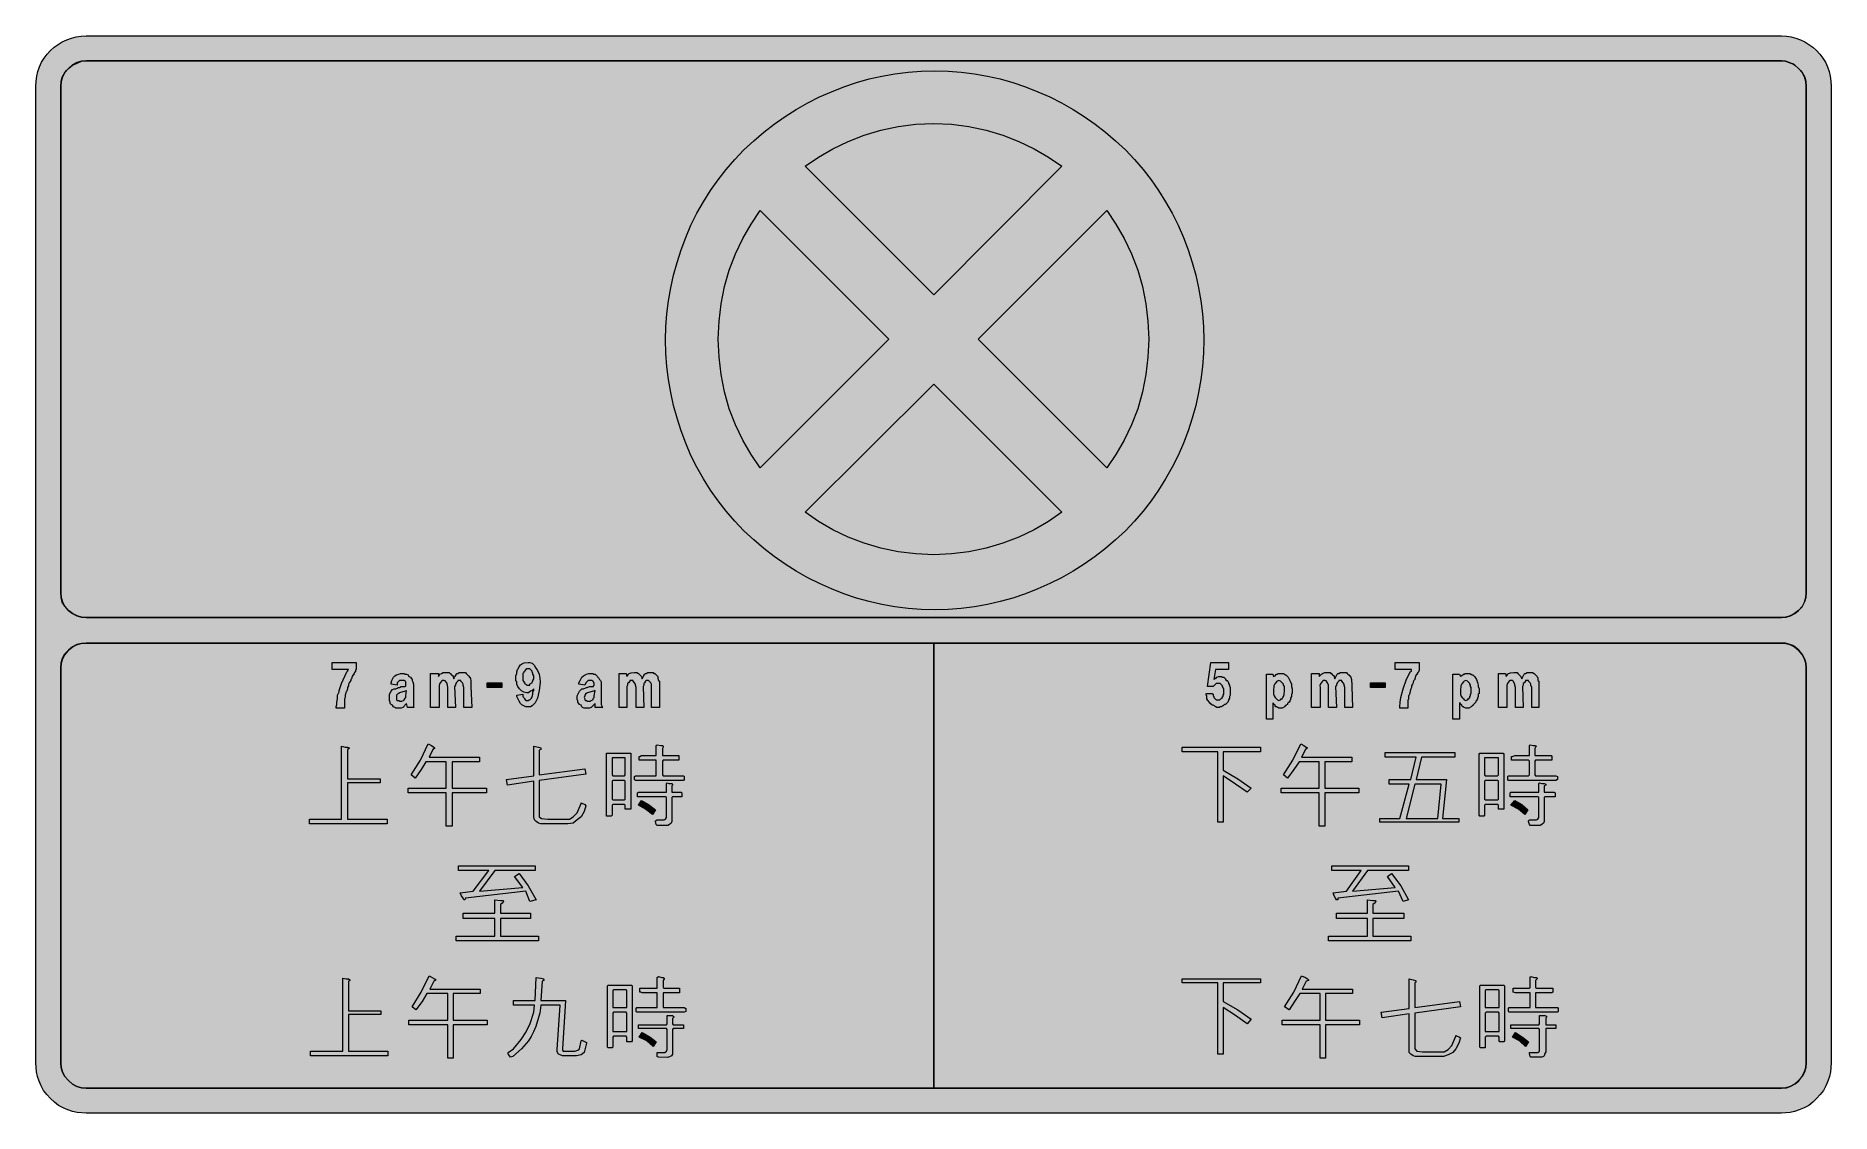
# Model space of a CAD drawing. Header units: metres. Extents: x 76 to 493, y 11 to 261.
import ezdxf

# ---------------------------------------------------------------- set-up
doc = ezdxf.new("R2010")
doc.units = ezdxf.units.M
for name, color, linetype, true_color in [('FILL_BLACK_000000', 7, 'Continuous', 0x000000), ('FILL_PINK_E1E1E1', 7, 'Continuous', 0xe1e1e1), ('FILL_WHITE_FFFFFF', 7, 'Continuous', 0xffffff), ('FILL_YELLOW_FFFF00', 7, 'Continuous', 0xffff00), ('STROKE_BLACK_000000', 7, 'Continuous', 0x000000)]:
    doc.layers.add(name, color=color, linetype=linetype, true_color=true_color)

msp = doc.modelspace()

# ---------------------------------------------------------------- hatches: boundary and pattern name
at = {"layer": 'FILL_BLACK_000000', "true_color": 0x000000}
h = msp.add_hatch(color=7, dxfattribs=at)
h.dxf.hatch_style = 1
h.paths.add_polyline_path([(76.79, 252.77), (77.15, 253.85), (77.63, 254.87), (78.22, 255.83), (78.92, 256.74), (79.74, 257.58), (80.58, 258.35), (81.49, 259.03), (82.45, 259.61), (83.48, 260.1), (84.55, 260.49), (85.66, 260.77), (86.82, 260.94), (88.02, 261), (481.5, 261), (482.64, 260.94), (483.75, 260.77), (484.84, 260.49), (485.89, 260.1), (486.89, 259.61), (487.85, 259.03), (488.76, 258.35), (489.6, 257.58), (490.42, 256.74), (491.12, 255.83), (491.71, 254.87), (492.19, 253.85), (492.55, 252.77), (492.81, 251.66), (492.97, 250.5), (493.02, 249.3), (493.02, 22.68), (492.86, 20.52), (492.64, 19.44), (492.3, 18.36), (491.83, 17.29), (491.22, 16.25), (490.48, 15.27), (489.6, 14.4), (488.75, 13.52), (487.82, 12.78), (486.79, 12.17), (485.64, 11.7), (484.56, 11.36), (483.5, 11.14), (481.5, 10.98), (88.02, 10.98), (85.86, 11.14), (84.78, 11.36), (83.7, 11.7), (82.63, 12.17), (81.59, 12.78), (80.61, 13.52), (79.74, 14.4), (78.86, 15.27), (78.12, 16.25), (77.51, 17.29), (77.04, 18.36), (76.7, 19.44), (76.48, 20.52), (76.32, 22.68), (76.32, 249.3), (76.37, 250.5), (76.53, 251.66), (76.79, 252.77)])
h.paths.add_polyline_path([(85.82, 119.72), (84.78, 119.22), (83.88, 118.44), (83.07, 117.46), (82.51, 116.44), (82.18, 115.38), (82.08, 114.3), (82.08, 22.68), (82.18, 21.58), (82.51, 20.48), (83.07, 19.44), (83.88, 18.54), (84.78, 17.73), (85.82, 17.17), (86.92, 16.84), (88.02, 16.74), (481.5, 16.74), (482.5, 16.84), (483.55, 17.17), (484.56, 17.73), (485.46, 18.54), (486.27, 19.44), (486.83, 20.48), (487.16, 21.58), (487.26, 22.68), (487.26, 114.3), (487.16, 115.38), (486.83, 116.44), (486.27, 117.46), (485.46, 118.44), (484.63, 119.21), (484.17, 119.5), (483.66, 119.7), (482.45, 120.02), (481.5, 120.06), (88.02, 120.06), (86.92, 119.98), (85.82, 119.72)], flags=16)
h.paths.add_polyline_path([(86.92, 255.14), (85.82, 254.81), (84.78, 254.25), (83.88, 253.44), (83.07, 252.54), (82.51, 251.51), (82.18, 250.4), (82.08, 249.3), (82.08, 131.76), (82.18, 130.68), (82.51, 129.62), (83.07, 128.6), (83.88, 127.62), (84.78, 126.91), (85.82, 126.41), (86.92, 126.1), (88.02, 126), (481.5, 126), (482.57, 126.1), (483.62, 126.41), (484.59, 126.91), (485.46, 127.62), (486.27, 128.52), (486.83, 129.56), (487.16, 130.66), (487.26, 131.76), (487.26, 249.3), (487.16, 250.4), (486.83, 251.51), (486.27, 252.54), (485.46, 253.44), (484.63, 254.21), (484.17, 254.5), (483.66, 254.7), (482.45, 255.11), (481.5, 255.24), (88.02, 255.24), (86.92, 255.14)], flags=16)
h = msp.add_hatch(color=7, dxfattribs=at)
h.dxf.hatch_style = 1
h.paths.add_polyline_path([(347.32, 187.34), (347.1, 184.27), (346.73, 181.22), (346.21, 178.2), (345.55, 175.21), (344.74, 172.27), (343.8, 169.36), (342.72, 166.5), (341.45, 163.64), (340.05, 160.87), (338.54, 158.18), (336.92, 155.59), (335.17, 153.09), (333.3, 150.68), (331.32, 148.37), (329.22, 146.16), (326.95, 144.05), (324.6, 142.05), (322.17, 140.16), (319.66, 138.4), (317.07, 136.76), (314.41, 135.25), (311.68, 133.88), (308.88, 132.66), (306.02, 131.52), (303.11, 130.53), (300.17, 129.7), (297.18, 129.02), (294.16, 128.48), (291.11, 128.1), (288.04, 127.88), (284.94, 127.8), (281.84, 127.88), (278.77, 128.1), (275.72, 128.48), (272.7, 129.02), (269.71, 129.7), (266.77, 130.53), (263.86, 131.52), (261, 132.66), (258.2, 133.88), (255.47, 135.25), (252.81, 136.76), (250.22, 138.4), (247.71, 140.16), (245.28, 142.05), (242.93, 144.05), (240.66, 146.16), (238.55, 148.37), (236.55, 150.68), (234.66, 153.09), (232.9, 155.59), (231.26, 158.18), (229.75, 160.87), (228.38, 163.64), (227.16, 166.5), (226.08, 169.36), (225.14, 172.27), (224.33, 175.21), (223.67, 178.2), (223.15, 181.22), (222.78, 184.27), (222.56, 187.34), (222.48, 190.44), (222.56, 193.48), (222.78, 196.51), (223.15, 199.52), (223.67, 202.52), (224.33, 205.5), (225.14, 208.44), (226.08, 211.34), (227.16, 214.2), (228.38, 217.06), (229.75, 219.83), (231.26, 222.52), (232.9, 225.11), (234.66, 227.61), (236.55, 230.02), (238.55, 232.33), (240.66, 234.54), (242.93, 236.65), (245.28, 238.65), (247.71, 240.54), (250.22, 242.3), (252.81, 243.94), (255.47, 245.45), (258.2, 246.82), (261, 248.04), (263.86, 249.18), (266.77, 250.17), (269.71, 251), (272.7, 251.69), (275.72, 252.22), (278.77, 252.6), (281.84, 252.82), (284.94, 252.9), (288.04, 252.82), (291.11, 252.6), (294.16, 252.22), (297.18, 251.69), (300.17, 251), (303.11, 250.17), (306.02, 249.18), (308.88, 248.04), (311.68, 246.82), (314.41, 245.45), (317.07, 243.94), (319.66, 242.3), (322.17, 240.54), (324.6, 238.65), (326.95, 236.65), (329.22, 234.54), (331.32, 232.33), (333.3, 230.02), (335.17, 227.61), (336.92, 225.11), (338.54, 222.52), (340.05, 219.83), (341.45, 217.06), (342.72, 214.2), (343.8, 211.34), (344.74, 208.44), (345.55, 205.5), (346.21, 202.52), (346.73, 199.52), (347.1, 196.51), (347.32, 193.48), (347.4, 190.44), (347.32, 187.34)])
h = msp.add_hatch(color=7, dxfattribs=at)
h.dxf.hatch_style = 1
h.paths.add_polyline_path([(482.5, 119.98), (483.55, 119.72), (484.56, 119.22), (485.46, 118.44), (486.27, 117.46), (486.83, 116.44), (487.16, 115.38), (487.26, 114.3), (487.26, 22.68), (487.16, 21.58), (486.83, 20.48), (486.27, 19.44), (485.46, 18.54), (484.56, 17.73), (483.55, 17.17), (482.5, 16.84), (481.5, 16.74), (284.76, 16.74), (284.76, 120.06), (481.5, 120.06), (482.5, 119.98)])
h = msp.add_hatch(color=7, dxfattribs=at)
h.dxf.hatch_style = 1
h.paths.add_polyline_path([(145.98, 104.94), (145.98, 105.3), (146.16, 105.84), (146.16, 106.38), (146.34, 107.1), (146.34, 108), (146.7, 108.72), (146.7, 109.08), (147.24, 110.7), (148.5, 113.4), (148.68, 113.58), (148.86, 113.94), (145.08, 113.94), (145.08, 115.56), (150.66, 115.56), (150.66, 113.94), (150.48, 113.76), (150.48, 113.4), (150.3, 113.22), (150.12, 112.86), (150.12, 112.68), (149.94, 112.68), (149.76, 112.32), (149.58, 111.78), (149.4, 111.6), (149.4, 111.42), (149.22, 111.06), (149.04, 110.88), (148.86, 110.52), (148.86, 110.16), (148.68, 109.8), (148.68, 109.44), (148.5, 108.9), (148.32, 108.72), (148.14, 108), (148.14, 107.46), (147.96, 107.1), (147.96, 105.3), (147.96, 104.94), (145.98, 104.94)])
h = msp.add_hatch(color=7, dxfattribs=at)
h.dxf.hatch_style = 1
h.paths.add_polyline_path([(158.76, 110.88), (158.94, 111.42), (159.3, 112.14), (159.66, 112.5), (160.02, 112.68), (160.56, 112.86), (160.92, 113.04), (161.82, 113.04), (162, 112.86), (162.36, 112.86), (162.72, 112.68), (162.9, 112.32), (163.26, 112.14), (163.44, 111.96), (163.62, 111.6), (163.62, 111.42), (163.8, 111.06), (163.98, 110.52), (163.98, 105.3), (164.16, 105.12), (162.54, 105.12), (162.36, 106.02), (161.46, 105.12), (161.1, 104.94), (159.84, 104.94), (159.66, 105.12), (159.3, 105.3), (159.12, 105.66), (158.76, 105.84), (158.58, 106.02), (158.58, 106.38), (158.4, 106.74), (158.4, 108.18), (158.76, 108.9), (159.12, 109.26), (159.48, 109.44), (159.84, 109.44), (160.2, 109.62), (160.38, 109.8), (160.74, 109.8), (161.1, 109.98), (162, 109.98), (162.18, 110.16), (162.18, 111.06), (162, 111.24), (161.82, 111.42), (160.74, 111.42), (160.56, 111.24), (160.38, 111.06), (160.2, 110.88), (160.2, 110.34), (158.76, 110.52), (158.76, 110.88)])
h.paths.add_polyline_path([(162.18, 108.9), (162, 108.9), (160.74, 108.54), (160.56, 108.36), (160.38, 108.36), (160.02, 108), (160.02, 106.92), (160.2, 106.74), (160.56, 106.74), (160.74, 106.56), (161.28, 106.56), (161.64, 106.74), (161.82, 106.92), (162, 107.28), (162.18, 107.46), (162.18, 107.82), (162.36, 109.08), (162.18, 108.9)], flags=16)
h = msp.add_hatch(color=7, dxfattribs=at)
h.dxf.hatch_style = 1
h.paths.add_polyline_path([(175.68, 109.8), (175.5, 110.34), (175.5, 110.52), (175.32, 110.88), (174.96, 111.24), (174.96, 111.42), (174.24, 111.42), (174.24, 111.24), (173.88, 110.88), (173.88, 110.7), (173.7, 110.52), (173.7, 110.34), (173.52, 109.98), (173.7, 105.12), (171.9, 105.12), (171.9, 109.8), (171.85, 110.32), (171.68, 110.88), (171.34, 111.3), (171.11, 111.41), (170.82, 111.42), (170.64, 111.42), (170.46, 111.24), (169.99, 110.6), (169.9, 110.22), (169.92, 109.8), (169.92, 105.12), (167.94, 105.12), (167.94, 113.04), (169.74, 113.04), (169.74, 112.32), (170.1, 112.86), (170.46, 113.04), (170.82, 113.22), (172.26, 113.22), (172.44, 113.04), (172.62, 113.04), (172.62, 112.86), (172.8, 112.68), (173.16, 112.5), (173.16, 112.32), (173.34, 111.78), (173.52, 112.32), (173.7, 112.5), (173.88, 112.68), (173.88, 112.86), (174.06, 113.04), (174.24, 113.04), (174.6, 113.22), (176.04, 113.22), (176.22, 113.04), (176.83, 112.42), (177.17, 111.87), (177.3, 111.23), (177.3, 110.34), (177.3, 109.98), (177.48, 105.12), (175.68, 105.12), (175.68, 109.62), (175.68, 109.8)])
h = msp.add_hatch(color=7, dxfattribs=at)
h.dxf.hatch_style = 1
h.paths.add_polyline_path([(189.36, 107.64), (189.54, 107.46), (189.72, 107.1), (190.08, 106.74), (190.62, 106.74), (190.8, 106.92), (190.98, 106.92), (191.34, 107.28), (191.52, 107.64), (191.7, 108.18), (191.7, 108.72), (191.88, 109.08), (191.88, 109.44), (191.52, 109.08), (191.16, 108.9), (190.7, 108.55), (190.16, 108.49), (189.6, 108.65), (189.06, 108.99), (188.57, 109.46), (188.19, 109.99), (187.96, 110.54), (187.92, 111.06), (187.74, 111.42), (187.74, 112.5), (187.92, 113.04), (187.92, 113.4), (188.1, 113.94), (188.28, 114.12), (188.46, 114.66), (188.82, 115.02), (189.24, 115.35), (189.65, 115.52), (190.62, 115.56), (190.98, 115.56), (191.52, 115.38), (191.88, 115.02), (192.06, 114.84), (192.24, 114.48), (192.77, 113.71), (193.11, 112.86), (193.3, 111.95), (193.35, 111.01), (193.17, 109.09), (192.78, 107.28), (192.24, 106.2), (191.52, 105.48), (191.16, 105.3), (190.08, 105.3), (189.14, 105.77), (188.79, 106.05), (188.46, 106.56), (187.92, 107.64), (187.92, 108), (189.36, 108.18), (189.36, 107.64)])
h.paths.add_polyline_path([(191.7, 111.42), (191.88, 111.78), (191.88, 112.5), (191.7, 112.86), (191.7, 113.04), (191.52, 113.4), (191.52, 113.58), (191.16, 113.94), (190.98, 114.12), (190.26, 114.12), (190.08, 113.94), (189.72, 113.58), (189.54, 113.4), (189.54, 113.22), (189.36, 113.04), (189.36, 112.68), (189.36, 111.42), (189.54, 111.06), (189.72, 110.88), (189.72, 110.7), (190.08, 110.52), (190.26, 110.34), (190.98, 110.34), (190.98, 110.52), (191.16, 110.7), (191.52, 110.88), (191.52, 111.06), (191.7, 111.24), (191.7, 111.42)], flags=16)
h = msp.add_hatch(color=7, dxfattribs=at)
h.dxf.hatch_style = 1
h.paths.add_polyline_path([(202.32, 110.88), (202.68, 111.42), (203.04, 112.14), (203.4, 112.5), (204.12, 112.86), (204.66, 113.04), (205.56, 113.04), (205.74, 112.86), (206.1, 112.86), (206.28, 112.68), (207, 111.96), (207.18, 111.6), (207.36, 111.42), (207.54, 111.06), (207.54, 105.84), (207.72, 105.48), (207.72, 105.3), (207.9, 105.12), (206.1, 105.12), (206.1, 106.02), (205.2, 105.12), (204.84, 104.94), (203.58, 104.94), (203.22, 105.12), (203.04, 105.3), (202.86, 105.66), (202.5, 105.84), (202.32, 106.02), (202.14, 106.38), (202.14, 106.74), (201.96, 106.92), (201.96, 107.82), (202.5, 108.9), (203.04, 109.44), (203.4, 109.44), (204.12, 109.8), (204.3, 109.8), (204.84, 109.98), (205.74, 109.98), (205.74, 110.16), (205.92, 110.34), (205.92, 110.7), (205.74, 111.06), (205.56, 111.24), (205.38, 111.42), (204.48, 111.42), (203.94, 110.88), (203.76, 110.34), (202.32, 110.52), (202.32, 110.88)])
h.paths.add_polyline_path([(204.12, 108.36), (203.94, 108.36), (203.76, 108), (203.76, 107.82), (203.58, 107.46), (203.76, 107.1), (203.76, 106.92), (203.94, 106.74), (204.12, 106.74), (204.3, 106.56), (205.02, 106.56), (205.2, 106.74), (205.56, 106.92), (205.74, 107.28), (205.92, 107.46), (205.92, 107.82), (206.1, 109.08), (205.92, 108.9), (205.74, 108.9), (204.3, 108.54), (204.12, 108.36)], flags=16)
h = msp.add_hatch(color=7, dxfattribs=at)
h.dxf.hatch_style = 1
h.paths.add_polyline_path([(211.68, 113.04), (213.3, 113.04), (213.48, 112.32), (213.84, 112.86), (214.02, 113.04), (214.52, 113.18), (215.28, 113.22), (215.82, 113.22), (216.18, 113.04), (216.36, 112.86), (216.72, 112.5), (216.9, 112.32), (217.08, 111.78), (217.26, 112.32), (217.44, 112.5), (217.44, 112.68), (217.62, 112.68), (217.62, 112.86), (217.8, 113.04), (217.98, 113.04), (218.34, 113.22), (219.6, 113.22), (219.78, 113.04), (219.96, 113.04), (220.14, 112.86), (220.5, 112.5), (220.68, 112.32), (220.68, 111.96), (220.86, 111.42), (221.04, 111.24), (221.04, 105.12), (219.24, 105.12), (219.24, 110.52), (219.06, 110.88), (218.52, 111.42), (217.98, 111.42), (217.8, 111.24), (217.62, 110.88), (217.44, 110.7), (217.44, 110.34), (217.26, 109.98), (217.44, 105.12), (215.64, 105.12), (215.64, 109.8), (215.46, 110.34), (215.46, 110.52), (215.28, 110.88), (214.92, 111.24), (214.92, 111.42), (214.2, 111.42), (214.2, 111.24), (213.84, 110.88), (213.66, 110.7), (213.66, 110.34), (213.48, 109.98), (213.48, 105.12), (211.68, 105.12), (211.68, 113.04)])
h = msp.add_hatch(color=7, dxfattribs=at)
h.dxf.hatch_style = 1
h.paths.add_polyline_path([(184.5, 110.88), (184.5, 109.8), (181.08, 109.8), (181.08, 110.88), (184.5, 110.88)])
h = msp.add_hatch(color=7, dxfattribs=at)
h.dxf.hatch_style = 1
h.paths.add_polyline_path([(139.86, 79.2), (147.24, 79.2), (147.24, 96.12), (148.14, 95.94), (148.68, 95.94), (149.04, 95.76), (149.04, 95.58), (148.68, 95.4), (148.68, 88.56), (156.24, 88.56), (156.24, 87.66), (148.68, 87.66), (148.68, 79.2), (157.86, 79.2), (157.86, 78.12), (139.86, 78.12), (139.86, 79.2)])
h = msp.add_hatch(color=7, dxfattribs=at)
h.dxf.hatch_style = 1
h.paths.add_polyline_path([(162.72, 85.32), (162.72, 86.4), (171.54, 86.4), (171.54, 92.52), (166.86, 92.52), (165.78, 90.72), (164.34, 88.74), (163.44, 89.46), (165.6, 92.88), (167.4, 96.66), (168.12, 96.3), (168.66, 95.94), (168.84, 95.76), (168.84, 95.58), (168.48, 95.4), (167.58, 93.6), (179.28, 93.6), (179.28, 92.52), (172.98, 92.52), (172.98, 86.4), (180.9, 86.4), (180.9, 85.32), (172.98, 85.32), (172.98, 77.58), (171.54, 77.58), (171.54, 85.32), (162.72, 85.32)])
h = msp.add_hatch(color=7, dxfattribs=at)
h.dxf.hatch_style = 1
h.paths.add_polyline_path([(192.96, 78.3), (192.42, 78.66), (192.06, 79.02), (191.88, 79.74), (191.88, 88.02), (185.76, 87.12), (185.58, 88.38), (191.88, 89.28), (191.88, 96.12), (192.96, 95.94), (193.5, 95.76), (193.5, 95.4), (193.14, 95.22), (193.14, 89.46), (203.76, 90.9), (203.94, 89.64), (193.14, 88.2), (193.14, 79.74), (193.68, 79.38), (195.12, 79.2), (200.16, 79.2), (201.06, 79.74), (201.96, 80.64), (202.86, 82.8), (202.86, 82.98), (203.76, 82.62), (203.94, 82.26), (203.58, 81), (202.86, 79.74), (201.96, 79.02), (201.06, 78.3), (199.8, 78.12), (193.5, 78.12), (192.96, 78.3)])
h = msp.add_hatch(color=7, dxfattribs=at)
h.dxf.hatch_style = 1
h.paths.add_polyline_path([(226.62, 89.28), (226.8, 89.1), (226.8, 88.38), (226.62, 88.2), (215.46, 88.2), (215.28, 88.38), (215.28, 89.1), (215.46, 89.28), (220.32, 89.28), (220.32, 92.88), (216.36, 92.88), (216.36, 93.78), (216.54, 93.78), (216.9, 93.96), (220.32, 93.96), (220.32, 96.3), (220.5, 96.48), (221.4, 96.3), (221.76, 96.3), (221.94, 96.12), (221.94, 95.94), (221.76, 95.58), (221.76, 93.96), (225.54, 93.96), (225.54, 92.88), (221.94, 92.88), (221.76, 92.7), (221.76, 89.46), (221.94, 89.28), (226.62, 89.28)])
h = msp.add_hatch(color=7, dxfattribs=at)
h.dxf.hatch_style = 1
h.paths.add_polyline_path([(210.06, 80.1), (209.88, 79.92), (208.8, 79.92), (208.8, 94.5), (214.38, 94.5), (214.38, 81.54), (213.12, 81.54), (213.12, 82.44), (212.94, 82.62), (210.24, 82.62), (210.06, 82.44), (210.06, 80.1)])
h.paths.add_polyline_path([(210.24, 83.7), (212.94, 83.7), (213.12, 83.88), (213.12, 88.02), (212.94, 88.2), (210.24, 88.2), (210.06, 88.02), (210.06, 83.88), (210.24, 83.7)], flags=16)
h.paths.add_polyline_path([(210.06, 89.46), (210.24, 89.28), (212.94, 89.28), (213.12, 89.46), (213.12, 93.42), (210.06, 93.42), (210.06, 89.46)], flags=16)
h = msp.add_hatch(color=7, dxfattribs=at)
h.dxf.hatch_style = 1
h.paths.add_polyline_path([(220.5, 77.76), (220.32, 77.94), (220.14, 78.66), (220.14, 78.84), (220.5, 79.02), (222.12, 79.02), (222.48, 79.2), (222.66, 79.56), (222.66, 84.24), (222.48, 84.42), (216, 84.42), (216, 85.32), (216.18, 85.5), (222.66, 85.5), (222.66, 87.48), (222.84, 87.66), (223.2, 87.48), (223.92, 87.48), (224.1, 87.3), (224.1, 87.12), (223.92, 86.94), (223.92, 85.5), (226.08, 85.5), (226.26, 85.32), (226.26, 84.42), (224.1, 84.42), (223.92, 84.24), (223.92, 78.66), (223.74, 78.3), (223.38, 77.94), (223.02, 77.76), (220.86, 77.76), (220.5, 77.76)])
h = msp.add_hatch(color=7, dxfattribs=at)
h.dxf.hatch_style = 1
h.paths.add_polyline_path([(216.18, 82.44), (216.9, 83.52), (218.52, 82.62), (220.14, 81.36), (219.42, 80.28), (217.8, 81.54), (216.18, 82.44)])
h = msp.add_hatch(color=7, dxfattribs=at)
h.dxf.hatch_style = 1
h.paths.add_polyline_path([(176.04, 60.84), (175.86, 60.48), (175.68, 60.48), (175.5, 60.84), (175.14, 61.38), (174.78, 62.1), (177.84, 62.46), (181.44, 67.32), (174.42, 67.32), (174.42, 68.4), (192.24, 68.4), (192.24, 67.32), (182.88, 67.32), (179.28, 62.46), (189.36, 63.36), (187.38, 65.88), (188.46, 66.6), (190.62, 63.72), (192.42, 60.48), (190.98, 60.12), (190.08, 62.46), (176.04, 60.84)])
h = msp.add_hatch(color=7, dxfattribs=at)
h.dxf.hatch_style = 1
h.paths.add_polyline_path([(173.88, 52.02), (182.88, 52.02), (182.88, 56.16), (175.5, 56.16), (175.5, 57.42), (182.88, 57.42), (182.88, 60.48), (184.14, 60.3), (184.68, 60.3), (184.86, 60.12), (184.68, 59.76), (184.14, 59.4), (184.14, 57.42), (191.16, 57.42), (191.16, 56.16), (184.14, 56.16), (184.14, 52.02), (192.96, 52.02), (192.96, 50.94), (173.88, 50.94), (173.88, 52.02)])
h = msp.add_hatch(color=7, dxfattribs=at)
h.dxf.hatch_style = 1
h.paths.add_polyline_path([(148.86, 25.38), (158.04, 25.38), (158.04, 24.3), (140.04, 24.3), (140.04, 25.38), (147.6, 25.38), (147.6, 42.3), (148.32, 42.12), (148.86, 42.12), (149.22, 41.94), (149.22, 41.76), (148.86, 41.58), (148.86, 34.74), (156.42, 34.74), (156.42, 33.84), (148.86, 33.84), (148.86, 25.38)])
h = msp.add_hatch(color=7, dxfattribs=at)
h.dxf.hatch_style = 1
h.paths.add_polyline_path([(163.62, 35.64), (165.78, 39.06), (167.58, 42.84), (168.3, 42.48), (168.84, 42.12), (169.2, 41.94), (169.02, 41.76), (168.66, 41.58), (167.76, 39.78), (179.46, 39.78), (179.46, 38.7), (173.16, 38.7), (173.16, 32.58), (181.08, 32.58), (181.08, 31.5), (173.16, 31.5), (173.16, 23.76), (171.9, 23.76), (171.9, 31.5), (162.9, 31.5), (162.9, 32.58), (171.9, 32.58), (171.9, 38.7), (167.04, 38.7), (165.96, 36.9), (164.52, 34.92), (163.62, 35.64)])
h = msp.add_hatch(color=7, dxfattribs=at)
h.dxf.hatch_style = 1
h.paths.add_polyline_path([(193.32, 34.2), (192.78, 32.4), (192.36, 31.05), (191.86, 29.84), (191.29, 28.75), (190.63, 27.75), (189.04, 25.92), (187.02, 24.12), (186.48, 23.94), (186.12, 24.48), (185.94, 24.66), (185.94, 25.02), (187.2, 25.92), (188.93, 28.04), (190.13, 29.82), (191.03, 31.77), (191.88, 34.38), (192.06, 36), (187.2, 36), (187.2, 37.08), (192.24, 37.08), (192.42, 42.48), (193.5, 42.3), (194.04, 42.12), (194.22, 41.94), (194.22, 41.76), (193.86, 41.58), (193.5, 37.08), (199.26, 37.08), (198.54, 25.92), (198.54, 25.56), (198.72, 25.38), (201.42, 25.38), (202.14, 25.56), (202.5, 25.92), (202.86, 27.72), (203.04, 27.9), (204.12, 27.36), (204.12, 27.18), (203.58, 25.02), (202.86, 24.48), (201.78, 24.3), (198.54, 24.3), (198, 24.48), (197.64, 24.66), (197.28, 25.2), (197.28, 25.74), (198, 36), (193.5, 36), (193.32, 34.2)])
h = msp.add_hatch(color=7, dxfattribs=at)
h.dxf.hatch_style = 1
h.paths.add_polyline_path([(226.8, 35.46), (227.16, 35.28), (227.16, 34.56), (226.8, 34.38), (215.82, 34.38), (215.64, 34.56), (215.64, 35.28), (215.82, 35.46), (220.5, 35.46), (220.5, 38.88), (217.08, 38.88), (216.72, 39.06), (216.54, 39.06), (216.54, 39.96), (220.5, 39.96), (220.5, 42.48), (220.86, 42.66), (221.58, 42.48), (221.94, 42.48), (222.12, 42.3), (222.12, 42.12), (221.94, 41.76), (221.94, 40.14), (222.12, 39.96), (225.72, 39.96), (225.72, 38.88), (221.94, 38.88), (221.94, 35.46), (222.12, 35.46), (226.8, 35.46)])
h = msp.add_hatch(color=7, dxfattribs=at)
h.dxf.hatch_style = 1
h.paths.add_polyline_path([(210.24, 28.62), (210.24, 26.28), (210.06, 26.1), (209.16, 26.1), (208.98, 26.28), (208.98, 40.5), (209.16, 40.68), (214.56, 40.68), (214.74, 40.5), (214.74, 27.72), (214.56, 27.54), (213.48, 27.54), (213.48, 28.62), (213.3, 28.8), (210.42, 28.8), (210.24, 28.62)])
h.paths.add_polyline_path([(213.48, 29.88), (213.48, 34.2), (213.3, 34.38), (210.42, 34.38), (210.24, 34.2), (210.24, 29.88), (213.48, 29.88)], flags=16)
h.paths.add_polyline_path([(213.48, 39.42), (213.3, 39.6), (210.42, 39.6), (210.24, 39.42), (210.24, 35.46), (210.42, 35.46), (213.48, 35.46), (213.48, 39.42)], flags=16)
h = msp.add_hatch(color=7, dxfattribs=at)
h.dxf.hatch_style = 1
h.paths.add_polyline_path([(224.1, 30.42), (224.1, 25.2), (224.08, 24.64), (223.83, 24.26), (223.42, 24.02), (222.9, 23.91), (220.86, 23.94), (220.5, 24.12), (220.5, 25.02), (222.3, 25.02), (222.66, 25.38), (222.84, 25.74), (222.84, 30.42), (222.66, 30.6), (216.18, 30.6), (216.18, 31.5), (222.66, 31.5), (222.84, 31.68), (222.84, 33.66), (224.1, 33.66), (224.46, 33.3), (224.1, 32.94), (224.1, 31.68), (224.28, 31.5), (226.62, 31.5), (226.62, 30.6), (224.28, 30.6), (224.1, 30.42)])
h = msp.add_hatch(color=7, dxfattribs=at)
h.dxf.hatch_style = 1
h.paths.add_polyline_path([(216.36, 28.62), (217.08, 29.7), (218.88, 28.62), (220.32, 27.54), (219.6, 26.46), (218.16, 27.72), (216.36, 28.62)])
at = {"layer": 'FILL_PINK_E1E1E1', "true_color": 0xe1e1e1}
h = msp.add_hatch(color=7, dxfattribs=at)
h.dxf.hatch_style = 1
h.paths.add_polyline_path([(284.76, 200.88), (254.88, 230.76), (257.98, 232.85), (261.32, 234.77), (264.85, 236.48), (268.56, 237.96), (272.43, 239.14), (276.46, 239.99), (280.58, 240.49), (284.76, 240.66), (288.83, 240.49), (292.91, 239.99), (296.91, 239.14), (300.78, 237.96), (304.49, 236.48), (308.03, 234.77), (311.36, 232.85), (314.46, 230.76), (284.76, 200.88)])
h = msp.add_hatch(color=7, dxfattribs=at)
h.dxf.hatch_style = 1
h.paths.add_polyline_path([(242.35, 163.84), (240.43, 167.18), (238.72, 170.71), (237.24, 174.42), (236.16, 178.37), (235.37, 182.39), (234.89, 186.47), (234.72, 190.62), (234.89, 194.77), (235.37, 198.83), (236.16, 202.8), (237.24, 206.64), (238.72, 210.43), (240.43, 213.98), (242.35, 217.32), (244.44, 220.5), (274.32, 190.62), (244.44, 160.74), (242.35, 163.84)])
h = msp.add_hatch(color=7, dxfattribs=at)
h.dxf.hatch_style = 1
h.paths.add_polyline_path([(324.9, 220.5), (326.99, 217.32), (328.9, 213.98), (330.62, 210.43), (332.1, 206.64), (333.18, 202.8), (333.97, 198.83), (334.45, 194.77), (334.62, 190.62), (334.45, 186.47), (333.97, 182.39), (333.18, 178.37), (332.1, 174.42), (330.62, 170.71), (328.9, 167.18), (326.99, 163.84), (324.9, 160.74), (295.02, 190.62), (324.9, 220.5)])
h = msp.add_hatch(color=7, dxfattribs=at)
h.dxf.hatch_style = 1
h.paths.add_polyline_path([(311.36, 148.29), (308.03, 146.34), (304.49, 144.66), (300.78, 143.28), (296.91, 142.1), (292.91, 141.26), (288.83, 140.75), (284.76, 140.58), (280.58, 140.75), (276.46, 141.26), (272.43, 142.1), (268.56, 143.28), (264.85, 144.66), (261.32, 146.34), (257.98, 148.29), (254.88, 150.48), (284.76, 180.18), (314.46, 150.48), (311.36, 148.29)])
at = {"layer": 'FILL_WHITE_FFFFFF', "true_color": 0xffffff}
h = msp.add_hatch(color=7, dxfattribs=at)
h.dxf.hatch_style = 1
h.paths.add_polyline_path([(284.76, 120.06), (284.76, 16.74), (88.02, 16.74), (86.92, 16.84), (85.82, 17.17), (84.78, 17.73), (83.88, 18.54), (83.07, 19.44), (82.51, 20.48), (82.18, 21.58), (82.08, 22.68), (82.08, 114.3), (82.18, 115.48), (82.51, 116.57), (83.07, 117.57), (83.88, 118.44), (84.75, 119.15), (85.75, 119.66), (86.84, 119.96), (88.02, 120.06), (284.76, 120.06)])
h = msp.add_hatch(color=7, dxfattribs=at)
h.dxf.hatch_style = 1
h.paths.add_polyline_path([(349.92, 111.78), (350.1, 111.96), (350.28, 111.96), (350.46, 112.14), (350.82, 112.32), (351.54, 112.32), (351.72, 112.14), (352.08, 112.14), (352.26, 111.96), (352.44, 111.78), (352.44, 111.6), (352.62, 111.42), (352.8, 111.42), (352.98, 111.24), (353.16, 110.88), (353.16, 110.7), (353.34, 110.34), (353.34, 110.16), (353.52, 109.8), (353.52, 108), (353.34, 107.64), (353.34, 107.28), (353.16, 106.92), (353.16, 106.74), (352.98, 106.38), (352.44, 105.84), (352.26, 105.84), (352.08, 105.66), (351.9, 105.48), (351.72, 105.48), (351.54, 105.3), (351.18, 105.3), (351, 105.12), (350.46, 105.12), (350.28, 105.3), (350.1, 105.3), (349.92, 105.48), (349.56, 105.66), (349.38, 105.66), (349.2, 105.84), (349.02, 106.02), (348.84, 106.02), (348.84, 106.2), (348.66, 106.38), (348.48, 106.56), (348.3, 106.74), (348.3, 106.92), (348.12, 107.1), (348.12, 107.82), (347.94, 108), (347.94, 108.36), (349.38, 108.36), (349.56, 108.18), (349.56, 107.82), (349.74, 107.64), (349.74, 107.46), (349.92, 107.28), (350.28, 106.92), (350.46, 106.92), (351.14, 106.91), (351.54, 107.28), (351.72, 107.46), (351.72, 107.64), (351.9, 107.64), (351.9, 108), (352.08, 108.18), (352.08, 109.44), (351.9, 109.62), (351.9, 109.8), (351.72, 109.98), (351.72, 110.16), (351.36, 110.52), (351.18, 110.7), (350.28, 110.7), (350.1, 110.52), (349.56, 109.98), (348.3, 109.98), (349.02, 115.56), (353.16, 115.56), (353.16, 113.94), (350.1, 113.94), (349.74, 111.6), (349.92, 111.78)])
h = msp.add_hatch(color=7, dxfattribs=at)
h.dxf.hatch_style = 1
h.paths.add_polyline_path([(367.74, 108.18), (367.74, 107.64), (367.56, 107.28), (367.56, 106.92), (367.38, 106.74), (367.38, 106.56), (367.2, 106.38), (367.02, 106.2), (366.84, 106.02), (366.84, 105.84), (366.48, 105.66), (366.48, 105.48), (366.3, 105.48), (366.12, 105.3), (365.58, 104.94), (364.86, 104.94), (364.68, 105.12), (364.5, 105.12), (364.32, 105.3), (364.14, 105.3), (363.96, 105.48), (363.96, 105.66), (363.78, 105.84), (363.6, 105.84), (363.6, 106.02), (363.42, 106.2), (363.42, 102.42), (361.98, 102.42), (361.98, 112.86), (363.42, 112.86), (363.6, 112.32), (363.96, 112.5), (364.32, 112.86), (364.5, 112.86), (364.68, 113.04), (365.94, 113.04), (366.12, 112.86), (366.3, 112.68), (366.48, 112.68), (366.66, 112.5), (367.02, 112.14), (367.56, 111.06), (367.74, 110.52), (367.74, 109.98), (367.92, 109.44), (367.92, 108.54), (367.92, 108.36), (367.74, 108.18)])
h.paths.add_polyline_path([(365.4, 107.1), (365.58, 107.1), (365.76, 107.46), (365.94, 107.64), (366.09, 108.16), (366.12, 109.08), (366.12, 109.98), (365.94, 110.34), (365.94, 110.52), (365.4, 111.06), (365.22, 111.24), (364.86, 111.42), (364.5, 111.24), (364.32, 111.06), (363.9, 110.59), (363.67, 110.15), (363.6, 109.08), (363.6, 108.72), (363.61, 108.25), (363.74, 107.81), (363.98, 107.42), (364.32, 107.1), (364.5, 106.92), (364.86, 106.74), (365.22, 106.92), (365.4, 107.1)], flags=16)
h = msp.add_hatch(color=7, dxfattribs=at)
h.dxf.hatch_style = 1
h.paths.add_polyline_path([(372.42, 113.04), (374.22, 113.04), (374.22, 112.32), (374.76, 112.86), (374.94, 113.04), (375.48, 113.22), (376.74, 113.22), (376.92, 113.04), (377.1, 113.04), (377.1, 112.86), (377.28, 112.68), (377.64, 112.5), (377.64, 112.32), (377.82, 111.78), (378.36, 112.86), (378.54, 113.04), (378.72, 113.04), (379.08, 113.22), (380.52, 113.22), (380.7, 113.04), (380.88, 112.86), (381.06, 112.68), (381.51, 112.15), (381.73, 111.61), (381.78, 110.34), (381.78, 109.98), (381.96, 105.12), (380.16, 105.12), (380.16, 109.8), (379.98, 110.34), (379.98, 110.52), (379.8, 110.88), (379.44, 111.24), (379.44, 111.42), (378.72, 111.42), (378.72, 111.24), (378.36, 110.88), (378.36, 110.7), (378.18, 110.52), (378.18, 110.34), (378, 109.98), (378.18, 105.12), (376.38, 105.12), (376.38, 109.8), (376.33, 110.32), (376.16, 110.88), (375.82, 111.3), (375.59, 111.41), (375.3, 111.42), (375.12, 111.42), (374.94, 111.24), (374.47, 110.6), (374.38, 110.22), (374.4, 109.8), (374.4, 105.12), (372.42, 105.12), (372.42, 113.04)])
h = msp.add_hatch(color=7, dxfattribs=at)
h.dxf.hatch_style = 1
h.paths.add_polyline_path([(391.86, 113.94), (391.86, 115.56), (397.44, 115.56), (397.44, 113.76), (397.26, 113.4), (397.08, 113.22), (396.9, 112.86), (396.9, 112.68), (396.72, 112.68), (396.54, 112.32), (396.36, 111.78), (396.36, 111.6), (396.18, 111.42), (396, 111.06), (396, 110.88), (395.82, 110.52), (395.64, 110.16), (395.64, 109.8), (395.46, 109.44), (395.28, 108.9), (395.28, 108.72), (395.1, 108), (394.92, 107.82), (394.92, 107.1), (394.74, 106.74), (394.74, 104.94), (392.94, 104.94), (392.94, 105.3), (392.98, 106.36), (393.13, 107.42), (393.66, 109.49), (394.41, 111.49), (395.28, 113.4), (395.64, 113.58), (395.64, 113.94), (391.86, 113.94)])
h = msp.add_hatch(color=7, dxfattribs=at)
h.dxf.hatch_style = 1
h.paths.add_polyline_path([(407.52, 112.68), (407.7, 112.86), (407.88, 112.86), (408.06, 113.04), (409.14, 113.04), (409.32, 112.86), (409.5, 112.86), (409.68, 112.68), (409.86, 112.68), (410.3, 112.22), (410.68, 111.62), (410.97, 110.96), (411.12, 110.34), (411.12, 109.98), (411.3, 109.44), (411.3, 108.36), (411.12, 108.18), (411.12, 107.64), (410.94, 107.28), (410.94, 107.1), (410.76, 106.92), (410.76, 106.74), (410.58, 106.56), (410.58, 106.38), (410.04, 105.84), (409.86, 105.66), (409.86, 105.48), (409.68, 105.48), (409.5, 105.3), (408.96, 104.94), (408.24, 104.94), (407.88, 105.12), (407.7, 105.3), (407.52, 105.3), (407.34, 105.48), (407.34, 105.66), (407.16, 105.84), (406.98, 105.84), (406.98, 106.02), (406.8, 106.2), (406.8, 102.42), (405.18, 102.42), (405.18, 112.86), (406.8, 112.86), (406.98, 112.32), (407.16, 112.5), (407.52, 112.68)])
h.paths.add_polyline_path([(408.78, 107.1), (408.96, 107.1), (409.14, 107.46), (409.14, 107.64), (409.32, 107.82), (409.32, 108.18), (409.5, 108.36), (409.5, 109.8), (409.32, 109.98), (409.32, 110.34), (409.14, 110.52), (409.14, 110.7), (408.6, 111.24), (408.24, 111.42), (407.88, 111.24), (407.7, 111.06), (407.28, 110.59), (407.05, 110.15), (406.98, 109.08), (406.98, 108.72), (406.99, 108.25), (407.11, 107.81), (407.36, 107.42), (407.7, 107.1), (407.88, 106.92), (408.24, 106.74), (408.6, 106.92), (408.78, 107.1)], flags=16)
h = msp.add_hatch(color=7, dxfattribs=at)
h.dxf.hatch_style = 1
h.paths.add_polyline_path([(415.8, 113.04), (417.42, 113.04), (417.6, 112.32), (417.96, 112.86), (418.14, 113.04), (418.64, 113.18), (419.4, 113.22), (420.12, 113.22), (420.3, 113.04), (420.48, 112.86), (420.84, 112.5), (421.02, 112.32), (421.2, 111.78), (421.74, 112.86), (421.92, 113.04), (422.1, 113.04), (422.46, 113.22), (423.72, 113.22), (424.08, 113.04), (424.26, 112.86), (424.62, 112.5), (424.8, 112.32), (424.98, 111.96), (424.98, 111.42), (425.16, 111.24), (425.16, 105.12), (423.54, 105.12), (423.54, 109.8), (423.36, 110.34), (423.36, 110.52), (423.18, 110.88), (422.82, 111.24), (422.82, 111.42), (422.1, 111.42), (422.1, 111.24), (421.74, 110.88), (421.56, 110.7), (421.56, 110.34), (421.38, 109.98), (421.56, 105.12), (419.76, 105.12), (419.76, 109.8), (419.58, 110.34), (419.58, 110.52), (419.22, 111.24), (419.04, 111.42), (418.5, 111.42), (418.32, 111.24), (417.85, 110.6), (417.76, 110.22), (417.78, 109.8), (417.78, 105.12), (415.8, 105.12), (415.8, 113.04)])
h = msp.add_hatch(color=7, dxfattribs=at)
h.dxf.hatch_style = 1
h.paths.add_polyline_path([(389.52, 110.88), (389.52, 109.8), (386.1, 109.8), (386.1, 110.88), (389.52, 110.88)])
h = msp.add_hatch(color=7, dxfattribs=at)
h.dxf.hatch_style = 1
h.paths.add_polyline_path([(342.36, 94.86), (342.36, 95.94), (360.54, 95.94), (360.54, 94.86), (351.9, 94.86), (351.9, 90.54), (355.32, 88.56), (358.38, 86.4), (357.48, 85.5), (354.78, 87.3), (351.9, 89.28), (351.9, 78.48), (350.64, 78.48), (350.64, 94.86), (342.36, 94.86)])
h = msp.add_hatch(color=7, dxfattribs=at)
h.dxf.hatch_style = 1
h.paths.add_polyline_path([(365.4, 85.32), (365.4, 86.4), (374.22, 86.4), (374.22, 92.52), (369.54, 92.52), (368.28, 90.72), (366.84, 88.74), (365.94, 89.46), (368.1, 92.88), (369.9, 96.66), (370.62, 96.3), (371.16, 95.94), (371.52, 95.76), (371.34, 95.58), (370.98, 95.4), (370.08, 93.6), (381.78, 93.6), (381.78, 92.52), (375.48, 92.52), (375.48, 86.4), (383.4, 86.4), (383.4, 85.32), (375.48, 85.32), (375.48, 77.58), (374.22, 77.58), (374.22, 85.32), (365.4, 85.32)])
h = msp.add_hatch(color=7, dxfattribs=at)
h.dxf.hatch_style = 1
h.paths.add_polyline_path([(429.12, 89.28), (429.48, 89.1), (429.48, 88.38), (429.12, 88.2), (418.14, 88.2), (417.96, 88.38), (417.96, 89.1), (418.14, 89.28), (422.82, 89.28), (423, 89.46), (423, 92.7), (422.82, 92.88), (418.86, 92.88), (418.86, 93.78), (419.04, 93.78), (419.58, 93.96), (423, 93.96), (423, 96.3), (423.18, 96.48), (423.9, 96.3), (424.26, 96.3), (424.62, 96.12), (424.44, 95.94), (424.26, 95.58), (424.26, 93.96), (428.04, 93.96), (428.22, 93.78), (428.22, 92.88), (424.44, 92.88), (424.26, 92.7), (424.26, 89.46), (424.44, 89.28), (429.12, 89.28)])
h = msp.add_hatch(color=7, dxfattribs=at)
h.dxf.hatch_style = 1
h.paths.add_polyline_path([(402.84, 79.38), (406.62, 79.38), (406.62, 78.48), (388.26, 78.48), (388.26, 79.38), (392.94, 79.38), (395.1, 87.3), (390.42, 87.3), (390.42, 88.38), (395.46, 88.38), (396.72, 93.6), (389.52, 93.6), (389.52, 94.68), (405.72, 94.68), (405.72, 93.6), (397.98, 93.6), (396.72, 88.38), (403.74, 88.38), (402.84, 79.38)])
h.paths.add_polyline_path([(402.48, 87.3), (396.36, 87.3), (394.38, 79.38), (401.76, 79.38), (402.48, 87.3)], flags=16)
h = msp.add_hatch(color=7, dxfattribs=at)
h.dxf.hatch_style = 1
h.paths.add_polyline_path([(417.06, 94.32), (417.06, 81.54), (415.8, 81.54), (415.8, 82.44), (415.62, 82.62), (412.74, 82.62), (412.56, 82.44), (412.56, 80.1), (412.38, 79.92), (411.48, 79.92), (411.3, 80.1), (411.3, 94.32), (411.48, 94.5), (416.88, 94.5), (417.06, 94.32)])
h.paths.add_polyline_path([(412.74, 88.2), (412.56, 88.02), (412.56, 83.88), (412.74, 83.7), (415.62, 83.7), (415.8, 83.88), (415.8, 88.02), (415.62, 88.2), (412.74, 88.2)], flags=16)
h.paths.add_polyline_path([(415.8, 89.46), (415.8, 93.42), (412.56, 93.42), (412.56, 89.46), (412.74, 89.28), (415.62, 89.28), (415.8, 89.46)], flags=16)
h = msp.add_hatch(color=7, dxfattribs=at)
h.dxf.hatch_style = 1
h.paths.add_polyline_path([(423.18, 77.76), (423, 77.94), (422.82, 78.66), (422.82, 78.84), (423, 79.02), (424.62, 79.02), (424.98, 79.2), (425.16, 79.56), (425.16, 84.24), (424.98, 84.42), (418.5, 84.42), (418.5, 85.32), (418.68, 85.5), (425.16, 85.5), (425.16, 87.48), (425.34, 87.66), (425.88, 87.48), (426.42, 87.48), (426.78, 87.3), (426.78, 87.12), (426.42, 86.94), (426.42, 85.5), (428.76, 85.5), (428.94, 85.32), (428.94, 84.42), (426.6, 84.42), (426.42, 84.24), (426.42, 78.66), (426.24, 78.3), (425.88, 77.94), (425.52, 77.76), (423.54, 77.76), (423.18, 77.76)])
h = msp.add_hatch(color=7, dxfattribs=at)
h.dxf.hatch_style = 1
h.paths.add_polyline_path([(418.68, 82.44), (419.58, 83.52), (421.2, 82.62), (422.64, 81.36), (421.92, 80.28), (420.48, 81.54), (418.68, 82.44)])
h = msp.add_hatch(color=7, dxfattribs=at)
h.dxf.hatch_style = 1
h.paths.add_polyline_path([(378.54, 60.84), (378.54, 60.48), (378.18, 60.48), (378, 60.84), (377.64, 61.38), (377.46, 62.1), (380.52, 62.46), (383.94, 67.32), (377.1, 67.32), (377.1, 68.4), (394.92, 68.4), (394.92, 67.32), (385.38, 67.32), (381.96, 62.46), (391.86, 63.36), (390.06, 65.88), (390.96, 66.6), (393.12, 63.72), (394.92, 60.48), (393.66, 60.12), (392.58, 62.46), (378.54, 60.84)])
h = msp.add_hatch(color=7, dxfattribs=at)
h.dxf.hatch_style = 1
h.paths.add_polyline_path([(376.38, 52.02), (385.38, 52.02), (385.38, 56.16), (378.18, 56.16), (378.18, 57.42), (385.38, 57.42), (385.38, 60.48), (386.64, 60.3), (387.18, 60.3), (387.36, 60.12), (387.18, 59.76), (386.64, 59.4), (386.64, 57.42), (393.84, 57.42), (393.84, 56.16), (386.64, 56.16), (386.64, 52.02), (395.46, 52.02), (395.46, 50.94), (376.38, 50.94), (376.38, 52.02)])
h = msp.add_hatch(color=7, dxfattribs=at)
h.dxf.hatch_style = 1
h.paths.add_polyline_path([(350.64, 41.22), (342.36, 41.22), (342.36, 42.12), (360.54, 42.12), (360.54, 41.22), (351.9, 41.22), (351.9, 36.9), (355.32, 34.92), (358.38, 32.76), (357.48, 31.68), (354.78, 33.66), (351.9, 35.46), (351.9, 24.66), (350.64, 24.66), (350.64, 41.22)])
h = msp.add_hatch(color=7, dxfattribs=at)
h.dxf.hatch_style = 1
h.paths.add_polyline_path([(374.4, 32.58), (374.4, 38.7), (369.72, 38.7), (368.46, 36.9), (367.2, 34.92), (366.12, 35.64), (368.28, 39.06), (370.08, 42.84), (370.98, 42.48), (371.52, 42.12), (371.7, 41.94), (371.7, 41.76), (371.16, 41.58), (370.26, 39.78), (381.96, 39.78), (381.96, 38.7), (375.66, 38.7), (375.66, 32.58), (383.58, 32.58), (383.58, 31.5), (375.66, 31.5), (375.66, 23.76), (374.4, 23.76), (374.4, 31.5), (365.58, 31.5), (365.58, 32.58), (374.4, 32.58)])
h = msp.add_hatch(color=7, dxfattribs=at)
h.dxf.hatch_style = 1
h.paths.add_polyline_path([(396.54, 24.12), (396, 24.3), (395.46, 24.66), (395.1, 25.02), (395.1, 34.02), (388.8, 33.12), (388.62, 34.38), (395.1, 35.28), (395.1, 42.12), (396, 41.94), (396.54, 41.76), (396.72, 41.58), (396.54, 41.4), (396.36, 41.22), (396.36, 35.46), (406.8, 36.9), (406.98, 35.64), (396.36, 34.2), (396.36, 25.92), (396.9, 25.38), (398.16, 25.2), (403.2, 25.2), (404.1, 25.74), (405, 26.64), (405.9, 28.8), (405.9, 28.98), (406.8, 28.62), (406.98, 28.44), (406.62, 27.18), (405.9, 25.92), (405.18, 25.02), (404.1, 24.48), (403.02, 24.12), (396.54, 24.12)])
h = msp.add_hatch(color=7, dxfattribs=at)
h.dxf.hatch_style = 1
h.paths.add_polyline_path([(418.14, 34.56), (418.14, 35.28), (418.32, 35.46), (423.18, 35.46), (423.18, 38.88), (419.76, 38.88), (419.22, 39.06), (419.22, 39.96), (423, 39.96), (423.18, 40.14), (423.18, 42.48), (423.36, 42.66), (424.08, 42.48), (424.62, 42.48), (424.8, 42.3), (424.8, 42.12), (424.44, 41.76), (424.44, 40.14), (424.62, 39.96), (428.4, 39.96), (428.4, 39.06), (428.22, 38.88), (424.44, 38.88), (424.44, 35.46), (429.48, 35.46), (429.66, 35.28), (429.66, 34.56), (429.48, 34.38), (418.32, 34.38), (418.14, 34.56)])
h = msp.add_hatch(color=7, dxfattribs=at)
h.dxf.hatch_style = 1
h.paths.add_polyline_path([(417.24, 40.5), (417.24, 27.72), (417.06, 27.54), (416.16, 27.54), (415.98, 27.72), (415.98, 28.62), (415.8, 28.8), (412.92, 28.8), (412.74, 28.62), (412.74, 26.1), (411.66, 26.1), (411.48, 26.28), (411.48, 40.5), (411.66, 40.68), (417.06, 40.68), (417.24, 40.5)])
h.paths.add_polyline_path([(415.98, 34.2), (415.8, 34.38), (412.92, 34.38), (412.74, 34.2), (412.74, 29.88), (415.98, 29.88), (415.98, 34.2)], flags=16)
h.paths.add_polyline_path([(415.8, 39.6), (412.92, 39.6), (412.74, 39.42), (412.74, 35.46), (415.98, 35.46), (415.98, 39.42), (415.8, 39.6)], flags=16)
h = msp.add_hatch(color=7, dxfattribs=at)
h.dxf.hatch_style = 1
h.paths.add_polyline_path([(425.34, 25.74), (425.34, 30.42), (425.16, 30.6), (418.68, 30.6), (418.68, 31.5), (425.16, 31.5), (425.34, 31.68), (425.34, 33.66), (426.6, 33.66), (426.96, 33.48), (426.96, 33.3), (426.78, 32.94), (426.78, 31.5), (429.12, 31.5), (429.12, 30.6), (426.78, 30.6), (426.78, 25.2), (426.6, 24.84), (426.42, 24.3), (426.24, 24.12), (425.88, 23.94), (423.36, 23.94), (423.18, 24.12), (423, 24.84), (423, 25.02), (424.98, 25.02), (425.34, 25.38), (425.34, 25.74)])
h = msp.add_hatch(color=7, dxfattribs=at)
h.dxf.hatch_style = 1
h.paths.add_polyline_path([(419.04, 28.62), (419.76, 29.7), (421.38, 28.62), (422.82, 27.54), (422.1, 26.46), (420.66, 27.72), (419.04, 28.62)])
at = {"layer": 'FILL_YELLOW_FFFF00', "true_color": 0xffff00}
h = msp.add_hatch(color=7, dxfattribs=at)
h.dxf.hatch_style = 1
h.paths.add_polyline_path([(482.44, 255.11), (483.66, 254.7), (484.17, 254.5), (484.63, 254.21), (485.46, 253.44), (485.94, 253), (486.32, 252.52), (486.9, 251.46), (487.15, 250.38), (487.26, 249.3), (487.26, 131.76), (487.16, 130.68), (486.83, 129.62), (486.27, 128.6), (485.46, 127.62), (484.56, 126.91), (483.55, 126.41), (482.5, 126.1), (481.5, 126), (88.02, 126), (86.94, 126.11), (85.86, 126.36), (84.8, 126.92), (83.88, 127.62), (83.03, 128.61), (82.44, 129.6), (82.19, 130.68), (82.08, 131.76), (82.08, 249.3), (82.19, 250.38), (82.44, 251.46), (83.03, 252.52), (83.4, 253), (83.88, 253.44), (84.8, 254.21), (85.86, 254.7), (86.94, 255.11), (88.02, 255.24), (481.5, 255.24), (482.44, 255.11)])

# ---------------------------------------------------------------- linework, layer by layer
at = {"layer": 'FILL_BLACK_000000', "lineweight": 0, "true_color": 0x000000}
for points in [[(76.79, 252.77), (77.15, 253.85), (77.63, 254.87), (78.22, 255.83), (78.92, 256.74), (79.74, 257.58), (80.58, 258.35), (81.49, 259.03), (82.45, 259.61), (83.48, 260.1), (84.55, 260.49), (85.66, 260.77), (86.82, 260.94), (88.02, 261), (481.5, 261), (482.64, 260.94), (483.75, 260.77), (484.84, 260.49), (485.89, 260.1), (486.89, 259.61), (487.85, 259.03), (488.76, 258.35), (489.6, 257.58), (490.42, 256.74), (491.12, 255.83), (491.71, 254.87), (492.19, 253.85), (492.55, 252.77), (492.81, 251.66), (492.97, 250.5), (493.02, 249.3), (493.02, 22.68), (492.86, 20.52), (492.64, 19.44), (492.3, 18.36), (491.83, 17.29), (491.22, 16.25), (490.48, 15.27), (489.6, 14.4), (488.75, 13.52), (487.82, 12.78), (486.79, 12.17), (485.64, 11.7), (484.56, 11.36), (483.5, 11.14), (481.5, 10.98), (88.02, 10.98), (85.86, 11.14), (84.78, 11.36), (83.7, 11.7), (82.63, 12.17), (81.59, 12.78), (80.61, 13.52), (79.74, 14.4), (78.86, 15.27), (78.12, 16.25), (77.51, 17.29), (77.04, 18.36), (76.7, 19.44), (76.48, 20.52), (76.32, 22.68), (76.32, 249.3), (76.37, 250.5), (76.53, 251.66)], [(86.92, 255.14), (85.82, 254.81), (84.78, 254.25), (83.88, 253.44), (83.07, 252.54), (82.51, 251.51), (82.18, 250.4), (82.08, 249.3), (82.08, 131.76), (82.18, 130.68), (82.51, 129.62), (83.07, 128.6), (83.88, 127.62), (84.78, 126.91), (85.82, 126.41), (86.92, 126.1), (88.02, 126), (481.5, 126), (482.57, 126.1), (483.62, 126.41), (484.59, 126.91), (485.46, 127.62), (486.27, 128.52), (486.83, 129.56), (487.16, 130.66), (487.26, 131.76), (487.26, 249.3), (487.16, 250.4), (486.83, 251.51), (486.27, 252.54), (485.46, 253.44), (484.63, 254.21), (484.17, 254.5), (483.66, 254.7), (482.45, 255.11), (481.5, 255.24), (88.02, 255.24)], [(347.32, 187.34), (347.1, 184.27), (346.73, 181.22), (346.21, 178.2), (345.55, 175.21), (344.74, 172.27), (343.8, 169.36), (342.72, 166.5), (341.45, 163.64), (340.05, 160.87), (338.54, 158.18), (336.92, 155.59), (335.17, 153.09), (333.3, 150.68), (331.32, 148.37), (329.22, 146.16), (326.95, 144.05), (324.6, 142.05), (322.17, 140.16), (319.66, 138.4), (317.07, 136.76), (314.41, 135.25), (311.68, 133.88), (308.88, 132.66), (306.02, 131.52), (303.11, 130.53), (300.17, 129.7), (297.18, 129.02), (294.16, 128.48), (291.11, 128.1), (288.04, 127.88), (284.94, 127.8), (281.84, 127.88), (278.77, 128.1), (275.72, 128.48), (272.7, 129.02), (269.71, 129.7), (266.77, 130.53), (263.86, 131.52), (261, 132.66), (258.2, 133.88), (255.47, 135.25), (252.81, 136.76), (250.22, 138.4), (247.71, 140.16), (245.28, 142.05), (242.93, 144.05), (240.66, 146.16), (238.55, 148.37), (236.55, 150.68), (234.66, 153.09), (232.9, 155.59), (231.26, 158.18), (229.75, 160.87), (228.38, 163.64), (227.16, 166.5), (226.08, 169.36), (225.14, 172.27), (224.33, 175.21), (223.67, 178.2), (223.15, 181.22), (222.78, 184.27), (222.56, 187.34), (222.48, 190.44), (222.56, 193.48), (222.78, 196.51), (223.15, 199.52), (223.67, 202.52), (224.33, 205.5), (225.14, 208.44), (226.08, 211.34), (227.16, 214.2), (228.38, 217.06), (229.75, 219.83), (231.26, 222.52), (232.9, 225.11), (234.66, 227.61), (236.55, 230.02), (238.55, 232.33), (240.66, 234.54), (242.93, 236.65), (245.28, 238.65), (247.71, 240.54), (250.22, 242.3), (252.81, 243.94), (255.47, 245.45), (258.2, 246.82), (261, 248.04), (263.86, 249.18), (266.77, 250.17), (269.71, 251), (272.7, 251.69), (275.72, 252.22), (278.77, 252.6), (281.84, 252.82), (284.94, 252.9), (288.04, 252.82), (291.11, 252.6), (294.16, 252.22), (297.18, 251.69), (300.17, 251), (303.11, 250.17), (306.02, 249.18), (308.88, 248.04), (311.68, 246.82), (314.41, 245.45), (317.07, 243.94), (319.66, 242.3), (322.17, 240.54), (324.6, 238.65), (326.95, 236.65), (329.22, 234.54), (331.32, 232.33), (333.3, 230.02), (335.17, 227.61), (336.92, 225.11), (338.54, 222.52), (340.05, 219.83), (341.45, 217.06), (342.72, 214.2), (343.8, 211.34), (344.74, 208.44), (345.55, 205.5), (346.21, 202.52), (346.73, 199.52), (347.1, 196.51), (347.32, 193.48), (347.4, 190.44)], [(85.82, 119.72), (84.78, 119.22), (83.88, 118.44), (83.07, 117.46), (82.51, 116.44), (82.18, 115.38), (82.08, 114.3), (82.08, 22.68), (82.18, 21.58), (82.51, 20.48), (83.07, 19.44), (83.88, 18.54), (84.78, 17.73), (85.82, 17.17), (86.92, 16.84), (88.02, 16.74), (481.5, 16.74), (482.5, 16.84), (483.55, 17.17), (484.56, 17.73), (485.46, 18.54), (486.27, 19.44), (486.83, 20.48), (487.16, 21.58), (487.26, 22.68), (487.26, 114.3), (487.16, 115.38), (486.83, 116.44), (486.27, 117.46), (485.46, 118.44), (484.63, 119.21), (484.17, 119.5), (483.66, 119.7), (482.45, 120.02), (481.5, 120.06), (88.02, 120.06), (86.92, 119.98)], [(482.5, 119.98), (483.55, 119.72), (484.56, 119.22), (485.46, 118.44), (486.27, 117.46), (486.83, 116.44), (487.16, 115.38), (487.26, 114.3), (487.26, 22.68), (487.16, 21.58), (486.83, 20.48), (486.27, 19.44), (485.46, 18.54), (484.56, 17.73), (483.55, 17.17), (482.5, 16.84), (481.5, 16.74), (284.76, 16.74), (284.76, 120.06), (481.5, 120.06)], [(145.98, 104.94), (145.98, 105.3), (146.16, 105.84), (146.16, 106.38), (146.34, 107.1), (146.34, 108), (146.7, 108.72), (146.7, 109.08), (147.24, 110.7), (148.5, 113.4), (148.68, 113.58), (148.86, 113.94), (145.08, 113.94), (145.08, 115.56), (150.66, 115.56), (150.66, 113.94), (150.48, 113.76), (150.48, 113.4), (150.3, 113.22), (150.12, 112.86), (150.12, 112.68), (149.94, 112.68), (149.76, 112.32), (149.58, 111.78), (149.4, 111.6), (149.4, 111.42), (149.22, 111.06), (149.04, 110.88), (148.86, 110.52), (148.86, 110.16), (148.68, 109.8), (148.68, 109.44), (148.5, 108.9), (148.32, 108.72), (148.14, 108), (148.14, 107.46), (147.96, 107.1), (147.96, 105.3), (147.96, 104.94)], [(158.76, 110.88), (158.94, 111.42), (159.3, 112.14), (159.66, 112.5), (160.02, 112.68), (160.56, 112.86), (160.92, 113.04), (161.82, 113.04), (162, 112.86), (162.36, 112.86), (162.72, 112.68), (162.9, 112.32), (163.26, 112.14), (163.44, 111.96), (163.62, 111.6), (163.62, 111.42), (163.8, 111.06), (163.98, 110.52), (163.98, 105.3), (164.16, 105.12), (162.54, 105.12), (162.36, 106.02), (161.46, 105.12), (161.1, 104.94), (159.84, 104.94), (159.66, 105.12), (159.3, 105.3), (159.12, 105.66), (158.76, 105.84), (158.58, 106.02), (158.58, 106.38), (158.4, 106.74), (158.4, 108.18), (158.76, 108.9), (159.12, 109.26), (159.48, 109.44), (159.84, 109.44), (160.2, 109.62), (160.38, 109.8), (160.74, 109.8), (161.1, 109.98), (162, 109.98), (162.18, 110.16), (162.18, 111.06), (162, 111.24), (161.82, 111.42), (160.74, 111.42), (160.56, 111.24), (160.38, 111.06), (160.2, 110.88), (160.2, 110.34), (158.76, 110.52)], [(175.68, 109.8), (175.5, 110.34), (175.5, 110.52), (175.32, 110.88), (174.96, 111.24), (174.96, 111.42), (174.24, 111.42), (174.24, 111.24), (173.88, 110.88), (173.88, 110.7), (173.7, 110.52), (173.7, 110.34), (173.52, 109.98), (173.7, 105.12), (171.9, 105.12), (171.9, 109.8), (171.85, 110.32), (171.68, 110.88), (171.34, 111.3), (171.11, 111.41), (170.82, 111.42), (170.64, 111.42), (170.46, 111.24), (169.99, 110.6), (169.9, 110.22), (169.92, 109.8), (169.92, 105.12), (167.94, 105.12), (167.94, 113.04), (169.74, 113.04), (169.74, 112.32), (170.1, 112.86), (170.46, 113.04), (170.82, 113.22), (172.26, 113.22), (172.44, 113.04), (172.62, 113.04), (172.62, 112.86), (172.8, 112.68), (173.16, 112.5), (173.16, 112.32), (173.34, 111.78), (173.52, 112.32), (173.7, 112.5), (173.88, 112.68), (173.88, 112.86), (174.06, 113.04), (174.24, 113.04), (174.6, 113.22), (176.04, 113.22), (176.22, 113.04), (176.83, 112.42), (177.17, 111.87), (177.3, 111.23), (177.3, 110.34), (177.3, 109.98), (177.48, 105.12), (175.68, 105.12), (175.68, 109.62)], [(189.36, 107.64), (189.54, 107.46), (189.72, 107.1), (190.08, 106.74), (190.62, 106.74), (190.8, 106.92), (190.98, 106.92), (191.34, 107.28), (191.52, 107.64), (191.7, 108.18), (191.7, 108.72), (191.88, 109.08), (191.88, 109.44), (191.52, 109.08), (191.16, 108.9), (190.7, 108.55), (190.16, 108.49), (189.6, 108.65), (189.06, 108.99), (188.57, 109.46), (188.19, 109.99), (187.96, 110.54), (187.92, 111.06), (187.74, 111.42), (187.74, 112.5), (187.92, 113.04), (187.92, 113.4), (188.1, 113.94), (188.28, 114.12), (188.46, 114.66), (188.82, 115.02), (189.24, 115.35), (189.65, 115.52), (190.62, 115.56), (190.98, 115.56), (191.52, 115.38), (191.88, 115.02), (192.06, 114.84), (192.24, 114.48), (192.77, 113.71), (193.11, 112.86), (193.3, 111.95), (193.35, 111.01), (193.17, 109.09), (192.78, 107.28), (192.24, 106.2), (191.52, 105.48), (191.16, 105.3), (190.08, 105.3), (189.14, 105.77), (188.79, 106.05), (188.46, 106.56), (187.92, 107.64), (187.92, 108), (189.36, 108.18)], [(191.7, 111.42), (191.88, 111.78), (191.88, 112.5), (191.7, 112.86), (191.7, 113.04), (191.52, 113.4), (191.52, 113.58), (191.16, 113.94), (190.98, 114.12), (190.26, 114.12), (190.08, 113.94), (189.72, 113.58), (189.54, 113.4), (189.54, 113.22), (189.36, 113.04), (189.36, 112.68), (189.36, 111.42), (189.54, 111.06), (189.72, 110.88), (189.72, 110.7), (190.08, 110.52), (190.26, 110.34), (190.98, 110.34), (190.98, 110.52), (191.16, 110.7), (191.52, 110.88), (191.52, 111.06), (191.7, 111.24)], [(202.32, 110.88), (202.68, 111.42), (203.04, 112.14), (203.4, 112.5), (204.12, 112.86), (204.66, 113.04), (205.56, 113.04), (205.74, 112.86), (206.1, 112.86), (206.28, 112.68), (207, 111.96), (207.18, 111.6), (207.36, 111.42), (207.54, 111.06), (207.54, 105.84), (207.72, 105.48), (207.72, 105.3), (207.9, 105.12), (206.1, 105.12), (206.1, 106.02), (205.2, 105.12), (204.84, 104.94), (203.58, 104.94), (203.22, 105.12), (203.04, 105.3), (202.86, 105.66), (202.5, 105.84), (202.32, 106.02), (202.14, 106.38), (202.14, 106.74), (201.96, 106.92), (201.96, 107.82), (202.5, 108.9), (203.04, 109.44), (203.4, 109.44), (204.12, 109.8), (204.3, 109.8), (204.84, 109.98), (205.74, 109.98), (205.74, 110.16), (205.92, 110.34), (205.92, 110.7), (205.74, 111.06), (205.56, 111.24), (205.38, 111.42), (204.48, 111.42), (203.94, 110.88), (203.76, 110.34), (202.32, 110.52)], [(211.68, 113.04), (213.3, 113.04), (213.48, 112.32), (213.84, 112.86), (214.02, 113.04), (214.52, 113.18), (215.28, 113.22), (215.82, 113.22), (216.18, 113.04), (216.36, 112.86), (216.72, 112.5), (216.9, 112.32), (217.08, 111.78), (217.26, 112.32), (217.44, 112.5), (217.44, 112.68), (217.62, 112.68), (217.62, 112.86), (217.8, 113.04), (217.98, 113.04), (218.34, 113.22), (219.6, 113.22), (219.78, 113.04), (219.96, 113.04), (220.14, 112.86), (220.5, 112.5), (220.68, 112.32), (220.68, 111.96), (220.86, 111.42), (221.04, 111.24), (221.04, 105.12), (219.24, 105.12), (219.24, 110.52), (219.06, 110.88), (218.52, 111.42), (217.98, 111.42), (217.8, 111.24), (217.62, 110.88), (217.44, 110.7), (217.44, 110.34), (217.26, 109.98), (217.44, 105.12), (215.64, 105.12), (215.64, 109.8), (215.46, 110.34), (215.46, 110.52), (215.28, 110.88), (214.92, 111.24), (214.92, 111.42), (214.2, 111.42), (214.2, 111.24), (213.84, 110.88), (213.66, 110.7), (213.66, 110.34), (213.48, 109.98), (213.48, 105.12), (211.68, 105.12)], [(162.18, 108.9), (162, 108.9), (160.74, 108.54), (160.56, 108.36), (160.38, 108.36), (160.02, 108), (160.02, 106.92), (160.2, 106.74), (160.56, 106.74), (160.74, 106.56), (161.28, 106.56), (161.64, 106.74), (161.82, 106.92), (162, 107.28), (162.18, 107.46), (162.18, 107.82), (162.36, 109.08)], [(184.5, 110.88), (184.5, 109.8), (181.08, 109.8), (181.08, 110.88)], [(204.12, 108.36), (203.94, 108.36), (203.76, 108), (203.76, 107.82), (203.58, 107.46), (203.76, 107.1), (203.76, 106.92), (203.94, 106.74), (204.12, 106.74), (204.3, 106.56), (205.02, 106.56), (205.2, 106.74), (205.56, 106.92), (205.74, 107.28), (205.92, 107.46), (205.92, 107.82), (206.1, 109.08), (205.92, 108.9), (205.74, 108.9), (204.3, 108.54)], [(139.86, 79.2), (147.24, 79.2), (147.24, 96.12), (148.14, 95.94), (148.68, 95.94), (149.04, 95.76), (149.04, 95.58), (148.68, 95.4), (148.68, 88.56), (156.24, 88.56), (156.24, 87.66), (148.68, 87.66), (148.68, 79.2), (157.86, 79.2), (157.86, 78.12), (139.86, 78.12)], [(162.72, 85.32), (162.72, 86.4), (171.54, 86.4), (171.54, 92.52), (166.86, 92.52), (165.78, 90.72), (164.34, 88.74), (163.44, 89.46), (165.6, 92.88), (167.4, 96.66), (168.12, 96.3), (168.66, 95.94), (168.84, 95.76), (168.84, 95.58), (168.48, 95.4), (167.58, 93.6), (179.28, 93.6), (179.28, 92.52), (172.98, 92.52), (172.98, 86.4), (180.9, 86.4), (180.9, 85.32), (172.98, 85.32), (172.98, 77.58), (171.54, 77.58), (171.54, 85.32)], [(192.96, 78.3), (192.42, 78.66), (192.06, 79.02), (191.88, 79.74), (191.88, 88.02), (185.76, 87.12), (185.58, 88.38), (191.88, 89.28), (191.88, 96.12), (192.96, 95.94), (193.5, 95.76), (193.5, 95.4), (193.14, 95.22), (193.14, 89.46), (203.76, 90.9), (203.94, 89.64), (193.14, 88.2), (193.14, 79.74), (193.68, 79.38), (195.12, 79.2), (200.16, 79.2), (201.06, 79.74), (201.96, 80.64), (202.86, 82.8), (202.86, 82.98), (203.76, 82.62), (203.94, 82.26), (203.58, 81), (202.86, 79.74), (201.96, 79.02), (201.06, 78.3), (199.8, 78.12), (193.5, 78.12)], [(226.62, 89.28), (226.8, 89.1), (226.8, 88.38), (226.62, 88.2), (215.46, 88.2), (215.28, 88.38), (215.28, 89.1), (215.46, 89.28), (220.32, 89.28), (220.32, 92.88), (216.36, 92.88), (216.36, 93.78), (216.54, 93.78), (216.9, 93.96), (220.32, 93.96), (220.32, 96.3), (220.5, 96.48), (221.4, 96.3), (221.76, 96.3), (221.94, 96.12), (221.94, 95.94), (221.76, 95.58), (221.76, 93.96), (225.54, 93.96), (225.54, 92.88), (221.94, 92.88), (221.76, 92.7), (221.76, 89.46), (221.94, 89.28)], [(210.06, 80.1), (209.88, 79.92), (208.8, 79.92), (208.8, 94.5), (214.38, 94.5), (214.38, 81.54), (213.12, 81.54), (213.12, 82.44), (212.94, 82.62), (210.24, 82.62), (210.06, 82.44)], [(210.06, 89.46), (210.24, 89.28), (212.94, 89.28), (213.12, 89.46), (213.12, 93.42), (210.06, 93.42)], [(210.24, 83.7), (212.94, 83.7), (213.12, 83.88), (213.12, 88.02), (212.94, 88.2), (210.24, 88.2), (210.06, 88.02), (210.06, 83.88)], [(220.5, 77.76), (220.32, 77.94), (220.14, 78.66), (220.14, 78.84), (220.5, 79.02), (222.12, 79.02), (222.48, 79.2), (222.66, 79.56), (222.66, 84.24), (222.48, 84.42), (216, 84.42), (216, 85.32), (216.18, 85.5), (222.66, 85.5), (222.66, 87.48), (222.84, 87.66), (223.2, 87.48), (223.92, 87.48), (224.1, 87.3), (224.1, 87.12), (223.92, 86.94), (223.92, 85.5), (226.08, 85.5), (226.26, 85.32), (226.26, 84.42), (224.1, 84.42), (223.92, 84.24), (223.92, 78.66), (223.74, 78.3), (223.38, 77.94), (223.02, 77.76), (220.86, 77.76)], [(216.18, 82.44), (216.9, 83.52), (218.52, 82.62), (220.14, 81.36), (219.42, 80.28), (217.8, 81.54)], [(176.04, 60.84), (175.86, 60.48), (175.68, 60.48), (175.5, 60.84), (175.14, 61.38), (174.78, 62.1), (177.84, 62.46), (181.44, 67.32), (174.42, 67.32), (174.42, 68.4), (192.24, 68.4), (192.24, 67.32), (182.88, 67.32), (179.28, 62.46), (189.36, 63.36), (187.38, 65.88), (188.46, 66.6), (190.62, 63.72), (192.42, 60.48), (190.98, 60.12), (190.08, 62.46)], [(173.88, 52.02), (182.88, 52.02), (182.88, 56.16), (175.5, 56.16), (175.5, 57.42), (182.88, 57.42), (182.88, 60.48), (184.14, 60.3), (184.68, 60.3), (184.86, 60.12), (184.68, 59.76), (184.14, 59.4), (184.14, 57.42), (191.16, 57.42), (191.16, 56.16), (184.14, 56.16), (184.14, 52.02), (192.96, 52.02), (192.96, 50.94), (173.88, 50.94)], [(148.86, 25.38), (158.04, 25.38), (158.04, 24.3), (140.04, 24.3), (140.04, 25.38), (147.6, 25.38), (147.6, 42.3), (148.32, 42.12), (148.86, 42.12), (149.22, 41.94), (149.22, 41.76), (148.86, 41.58), (148.86, 34.74), (156.42, 34.74), (156.42, 33.84), (148.86, 33.84)], [(163.62, 35.64), (165.78, 39.06), (167.58, 42.84), (168.3, 42.48), (168.84, 42.12), (169.2, 41.94), (169.02, 41.76), (168.66, 41.58), (167.76, 39.78), (179.46, 39.78), (179.46, 38.7), (173.16, 38.7), (173.16, 32.58), (181.08, 32.58), (181.08, 31.5), (173.16, 31.5), (173.16, 23.76), (171.9, 23.76), (171.9, 31.5), (162.9, 31.5), (162.9, 32.58), (171.9, 32.58), (171.9, 38.7), (167.04, 38.7), (165.96, 36.9), (164.52, 34.92)], [(193.32, 34.2), (192.78, 32.4), (192.36, 31.05), (191.86, 29.84), (191.29, 28.75), (190.63, 27.75), (189.04, 25.92), (187.02, 24.12), (186.48, 23.94), (186.12, 24.48), (185.94, 24.66), (185.94, 25.02), (187.2, 25.92), (188.93, 28.04), (190.13, 29.82), (191.03, 31.77), (191.88, 34.38), (192.06, 36), (187.2, 36), (187.2, 37.08), (192.24, 37.08), (192.42, 42.48), (193.5, 42.3), (194.04, 42.12), (194.22, 41.94), (194.22, 41.76), (193.86, 41.58), (193.5, 37.08), (199.26, 37.08), (198.54, 25.92), (198.54, 25.56), (198.72, 25.38), (201.42, 25.38), (202.14, 25.56), (202.5, 25.92), (202.86, 27.72), (203.04, 27.9), (204.12, 27.36), (204.12, 27.18), (203.58, 25.02), (202.86, 24.48), (201.78, 24.3), (198.54, 24.3), (198, 24.48), (197.64, 24.66), (197.28, 25.2), (197.28, 25.74), (198, 36), (193.5, 36)], [(226.8, 35.46), (227.16, 35.28), (227.16, 34.56), (226.8, 34.38), (215.82, 34.38), (215.64, 34.56), (215.64, 35.28), (215.82, 35.46), (220.5, 35.46), (220.5, 38.88), (217.08, 38.88), (216.72, 39.06), (216.54, 39.06), (216.54, 39.96), (220.5, 39.96), (220.5, 42.48), (220.86, 42.66), (221.58, 42.48), (221.94, 42.48), (222.12, 42.3), (222.12, 42.12), (221.94, 41.76), (221.94, 40.14), (222.12, 39.96), (225.72, 39.96), (225.72, 38.88), (221.94, 38.88), (221.94, 35.46), (222.12, 35.46)], [(210.24, 28.62), (210.24, 26.28), (210.06, 26.1), (209.16, 26.1), (208.98, 26.28), (208.98, 40.5), (209.16, 40.68), (214.56, 40.68), (214.74, 40.5), (214.74, 27.72), (214.56, 27.54), (213.48, 27.54), (213.48, 28.62), (213.3, 28.8), (210.42, 28.8)], [(213.48, 39.42), (213.3, 39.6), (210.42, 39.6), (210.24, 39.42), (210.24, 35.46), (210.42, 35.46), (213.48, 35.46)], [(213.48, 29.88), (213.48, 34.2), (213.3, 34.38), (210.42, 34.38), (210.24, 34.2), (210.24, 29.88)], [(224.1, 30.42), (224.1, 25.2), (224.08, 24.64), (223.83, 24.26), (223.42, 24.02), (222.9, 23.91), (220.86, 23.94), (220.5, 24.12), (220.5, 25.02), (222.3, 25.02), (222.66, 25.38), (222.84, 25.74), (222.84, 30.42), (222.66, 30.6), (216.18, 30.6), (216.18, 31.5), (222.66, 31.5), (222.84, 31.68), (222.84, 33.66), (224.1, 33.66), (224.46, 33.3), (224.1, 32.94), (224.1, 31.68), (224.28, 31.5), (226.62, 31.5), (226.62, 30.6), (224.28, 30.6)], [(216.36, 28.62), (217.08, 29.7), (218.88, 28.62), (220.32, 27.54), (219.6, 26.46), (218.16, 27.72)]]:
    msp.add_lwpolyline(points, close=True, dxfattribs=at)
at = {"layer": 'FILL_PINK_E1E1E1', "lineweight": 0, "true_color": 0xe1e1e1}
for points in [[(284.76, 200.88), (254.88, 230.76), (257.98, 232.85), (261.32, 234.77), (264.85, 236.48), (268.56, 237.96), (272.43, 239.14), (276.46, 239.99), (280.58, 240.49), (284.76, 240.66), (288.83, 240.49), (292.91, 239.99), (296.91, 239.14), (300.78, 237.96), (304.49, 236.48), (308.03, 234.77), (311.36, 232.85), (314.46, 230.76)], [(242.35, 163.84), (240.43, 167.18), (238.72, 170.71), (237.24, 174.42), (236.16, 178.37), (235.37, 182.39), (234.89, 186.47), (234.72, 190.62), (234.89, 194.77), (235.37, 198.83), (236.16, 202.8), (237.24, 206.64), (238.72, 210.43), (240.43, 213.98), (242.35, 217.32), (244.44, 220.5), (274.32, 190.62), (244.44, 160.74)], [(324.9, 220.5), (326.99, 217.32), (328.9, 213.98), (330.62, 210.43), (332.1, 206.64), (333.18, 202.8), (333.97, 198.83), (334.45, 194.77), (334.62, 190.62), (334.45, 186.47), (333.97, 182.39), (333.18, 178.37), (332.1, 174.42), (330.62, 170.71), (328.9, 167.18), (326.99, 163.84), (324.9, 160.74), (295.02, 190.62)], [(311.36, 148.29), (308.03, 146.34), (304.49, 144.66), (300.78, 143.28), (296.91, 142.1), (292.91, 141.26), (288.83, 140.75), (284.76, 140.58), (280.58, 140.75), (276.46, 141.26), (272.43, 142.1), (268.56, 143.28), (264.85, 144.66), (261.32, 146.34), (257.98, 148.29), (254.88, 150.48), (284.76, 180.18), (314.46, 150.48)]]:
    msp.add_lwpolyline(points, close=True, dxfattribs=at)
at = {"layer": 'FILL_WHITE_FFFFFF', "lineweight": 0, "true_color": 0xffffff}
for points in [[(284.76, 120.06), (284.76, 16.74), (88.02, 16.74), (86.92, 16.84), (85.82, 17.17), (84.78, 17.73), (83.88, 18.54), (83.07, 19.44), (82.51, 20.48), (82.18, 21.58), (82.08, 22.68), (82.08, 114.3), (82.18, 115.48), (82.51, 116.57), (83.07, 117.57), (83.88, 118.44), (84.75, 119.15), (85.75, 119.66), (86.84, 119.96), (88.02, 120.06)], [(349.92, 111.78), (350.1, 111.96), (350.28, 111.96), (350.46, 112.14), (350.82, 112.32), (351.54, 112.32), (351.72, 112.14), (352.08, 112.14), (352.26, 111.96), (352.44, 111.78), (352.44, 111.6), (352.62, 111.42), (352.8, 111.42), (352.98, 111.24), (353.16, 110.88), (353.16, 110.7), (353.34, 110.34), (353.34, 110.16), (353.52, 109.8), (353.52, 108), (353.34, 107.64), (353.34, 107.28), (353.16, 106.92), (353.16, 106.74), (352.98, 106.38), (352.44, 105.84), (352.26, 105.84), (352.08, 105.66), (351.9, 105.48), (351.72, 105.48), (351.54, 105.3), (351.18, 105.3), (351, 105.12), (350.46, 105.12), (350.28, 105.3), (350.1, 105.3), (349.92, 105.48), (349.56, 105.66), (349.38, 105.66), (349.2, 105.84), (349.02, 106.02), (348.84, 106.02), (348.84, 106.2), (348.66, 106.38), (348.48, 106.56), (348.3, 106.74), (348.3, 106.92), (348.12, 107.1), (348.12, 107.82), (347.94, 108), (347.94, 108.36), (349.38, 108.36), (349.56, 108.18), (349.56, 107.82), (349.74, 107.64), (349.74, 107.46), (349.92, 107.28), (350.28, 106.92), (350.46, 106.92), (351.14, 106.91), (351.54, 107.28), (351.72, 107.46), (351.72, 107.64), (351.9, 107.64), (351.9, 108), (352.08, 108.18), (352.08, 109.44), (351.9, 109.62), (351.9, 109.8), (351.72, 109.98), (351.72, 110.16), (351.36, 110.52), (351.18, 110.7), (350.28, 110.7), (350.1, 110.52), (349.56, 109.98), (348.3, 109.98), (349.02, 115.56), (353.16, 115.56), (353.16, 113.94), (350.1, 113.94), (349.74, 111.6)], [(367.74, 108.18), (367.74, 107.64), (367.56, 107.28), (367.56, 106.92), (367.38, 106.74), (367.38, 106.56), (367.2, 106.38), (367.02, 106.2), (366.84, 106.02), (366.84, 105.84), (366.48, 105.66), (366.48, 105.48), (366.3, 105.48), (366.12, 105.3), (365.58, 104.94), (364.86, 104.94), (364.68, 105.12), (364.5, 105.12), (364.32, 105.3), (364.14, 105.3), (363.96, 105.48), (363.96, 105.66), (363.78, 105.84), (363.6, 105.84), (363.6, 106.02), (363.42, 106.2), (363.42, 102.42), (361.98, 102.42), (361.98, 112.86), (363.42, 112.86), (363.6, 112.32), (363.96, 112.5), (364.32, 112.86), (364.5, 112.86), (364.68, 113.04), (365.94, 113.04), (366.12, 112.86), (366.3, 112.68), (366.48, 112.68), (366.66, 112.5), (367.02, 112.14), (367.56, 111.06), (367.74, 110.52), (367.74, 109.98), (367.92, 109.44), (367.92, 108.54), (367.92, 108.36)], [(372.42, 113.04), (374.22, 113.04), (374.22, 112.32), (374.76, 112.86), (374.94, 113.04), (375.48, 113.22), (376.74, 113.22), (376.92, 113.04), (377.1, 113.04), (377.1, 112.86), (377.28, 112.68), (377.64, 112.5), (377.64, 112.32), (377.82, 111.78), (378.36, 112.86), (378.54, 113.04), (378.72, 113.04), (379.08, 113.22), (380.52, 113.22), (380.7, 113.04), (380.88, 112.86), (381.06, 112.68), (381.51, 112.15), (381.73, 111.61), (381.78, 110.34), (381.78, 109.98), (381.96, 105.12), (380.16, 105.12), (380.16, 109.8), (379.98, 110.34), (379.98, 110.52), (379.8, 110.88), (379.44, 111.24), (379.44, 111.42), (378.72, 111.42), (378.72, 111.24), (378.36, 110.88), (378.36, 110.7), (378.18, 110.52), (378.18, 110.34), (378, 109.98), (378.18, 105.12), (376.38, 105.12), (376.38, 109.8), (376.33, 110.32), (376.16, 110.88), (375.82, 111.3), (375.59, 111.41), (375.3, 111.42), (375.12, 111.42), (374.94, 111.24), (374.47, 110.6), (374.38, 110.22), (374.4, 109.8), (374.4, 105.12), (372.42, 105.12)], [(391.86, 113.94), (391.86, 115.56), (397.44, 115.56), (397.44, 113.76), (397.26, 113.4), (397.08, 113.22), (396.9, 112.86), (396.9, 112.68), (396.72, 112.68), (396.54, 112.32), (396.36, 111.78), (396.36, 111.6), (396.18, 111.42), (396, 111.06), (396, 110.88), (395.82, 110.52), (395.64, 110.16), (395.64, 109.8), (395.46, 109.44), (395.28, 108.9), (395.28, 108.72), (395.1, 108), (394.92, 107.82), (394.92, 107.1), (394.74, 106.74), (394.74, 104.94), (392.94, 104.94), (392.94, 105.3), (392.98, 106.36), (393.13, 107.42), (393.66, 109.49), (394.41, 111.49), (395.28, 113.4), (395.64, 113.58), (395.64, 113.94)], [(407.52, 112.68), (407.7, 112.86), (407.88, 112.86), (408.06, 113.04), (409.14, 113.04), (409.32, 112.86), (409.5, 112.86), (409.68, 112.68), (409.86, 112.68), (410.3, 112.22), (410.68, 111.62), (410.97, 110.96), (411.12, 110.34), (411.12, 109.98), (411.3, 109.44), (411.3, 108.36), (411.12, 108.18), (411.12, 107.64), (410.94, 107.28), (410.94, 107.1), (410.76, 106.92), (410.76, 106.74), (410.58, 106.56), (410.58, 106.38), (410.04, 105.84), (409.86, 105.66), (409.86, 105.48), (409.68, 105.48), (409.5, 105.3), (408.96, 104.94), (408.24, 104.94), (407.88, 105.12), (407.7, 105.3), (407.52, 105.3), (407.34, 105.48), (407.34, 105.66), (407.16, 105.84), (406.98, 105.84), (406.98, 106.02), (406.8, 106.2), (406.8, 102.42), (405.18, 102.42), (405.18, 112.86), (406.8, 112.86), (406.98, 112.32), (407.16, 112.5)], [(415.8, 113.04), (417.42, 113.04), (417.6, 112.32), (417.96, 112.86), (418.14, 113.04), (418.64, 113.18), (419.4, 113.22), (420.12, 113.22), (420.3, 113.04), (420.48, 112.86), (420.84, 112.5), (421.02, 112.32), (421.2, 111.78), (421.74, 112.86), (421.92, 113.04), (422.1, 113.04), (422.46, 113.22), (423.72, 113.22), (424.08, 113.04), (424.26, 112.86), (424.62, 112.5), (424.8, 112.32), (424.98, 111.96), (424.98, 111.42), (425.16, 111.24), (425.16, 105.12), (423.54, 105.12), (423.54, 109.8), (423.36, 110.34), (423.36, 110.52), (423.18, 110.88), (422.82, 111.24), (422.82, 111.42), (422.1, 111.42), (422.1, 111.24), (421.74, 110.88), (421.56, 110.7), (421.56, 110.34), (421.38, 109.98), (421.56, 105.12), (419.76, 105.12), (419.76, 109.8), (419.58, 110.34), (419.58, 110.52), (419.22, 111.24), (419.04, 111.42), (418.5, 111.42), (418.32, 111.24), (417.85, 110.6), (417.76, 110.22), (417.78, 109.8), (417.78, 105.12), (415.8, 105.12)], [(365.4, 107.1), (365.58, 107.1), (365.76, 107.46), (365.94, 107.64), (366.09, 108.16), (366.12, 109.08), (366.12, 109.98), (365.94, 110.34), (365.94, 110.52), (365.4, 111.06), (365.22, 111.24), (364.86, 111.42), (364.5, 111.24), (364.32, 111.06), (363.9, 110.59), (363.67, 110.15), (363.6, 109.08), (363.6, 108.72), (363.61, 108.25), (363.74, 107.81), (363.98, 107.42), (364.32, 107.1), (364.5, 106.92), (364.86, 106.74), (365.22, 106.92)], [(389.52, 110.88), (389.52, 109.8), (386.1, 109.8), (386.1, 110.88)], [(408.78, 107.1), (408.96, 107.1), (409.14, 107.46), (409.14, 107.64), (409.32, 107.82), (409.32, 108.18), (409.5, 108.36), (409.5, 109.8), (409.32, 109.98), (409.32, 110.34), (409.14, 110.52), (409.14, 110.7), (408.6, 111.24), (408.24, 111.42), (407.88, 111.24), (407.7, 111.06), (407.28, 110.59), (407.05, 110.15), (406.98, 109.08), (406.98, 108.72), (406.99, 108.25), (407.11, 107.81), (407.36, 107.42), (407.7, 107.1), (407.88, 106.92), (408.24, 106.74), (408.6, 106.92)], [(342.36, 94.86), (342.36, 95.94), (360.54, 95.94), (360.54, 94.86), (351.9, 94.86), (351.9, 90.54), (355.32, 88.56), (358.38, 86.4), (357.48, 85.5), (354.78, 87.3), (351.9, 89.28), (351.9, 78.48), (350.64, 78.48), (350.64, 94.86)], [(365.4, 85.32), (365.4, 86.4), (374.22, 86.4), (374.22, 92.52), (369.54, 92.52), (368.28, 90.72), (366.84, 88.74), (365.94, 89.46), (368.1, 92.88), (369.9, 96.66), (370.62, 96.3), (371.16, 95.94), (371.52, 95.76), (371.34, 95.58), (370.98, 95.4), (370.08, 93.6), (381.78, 93.6), (381.78, 92.52), (375.48, 92.52), (375.48, 86.4), (383.4, 86.4), (383.4, 85.32), (375.48, 85.32), (375.48, 77.58), (374.22, 77.58), (374.22, 85.32)], [(429.12, 89.28), (429.48, 89.1), (429.48, 88.38), (429.12, 88.2), (418.14, 88.2), (417.96, 88.38), (417.96, 89.1), (418.14, 89.28), (422.82, 89.28), (423, 89.46), (423, 92.7), (422.82, 92.88), (418.86, 92.88), (418.86, 93.78), (419.04, 93.78), (419.58, 93.96), (423, 93.96), (423, 96.3), (423.18, 96.48), (423.9, 96.3), (424.26, 96.3), (424.62, 96.12), (424.44, 95.94), (424.26, 95.58), (424.26, 93.96), (428.04, 93.96), (428.22, 93.78), (428.22, 92.88), (424.44, 92.88), (424.26, 92.7), (424.26, 89.46), (424.44, 89.28)], [(402.84, 79.38), (406.62, 79.38), (406.62, 78.48), (388.26, 78.48), (388.26, 79.38), (392.94, 79.38), (395.1, 87.3), (390.42, 87.3), (390.42, 88.38), (395.46, 88.38), (396.72, 93.6), (389.52, 93.6), (389.52, 94.68), (405.72, 94.68), (405.72, 93.6), (397.98, 93.6), (396.72, 88.38), (403.74, 88.38)], [(417.06, 94.32), (417.06, 81.54), (415.8, 81.54), (415.8, 82.44), (415.62, 82.62), (412.74, 82.62), (412.56, 82.44), (412.56, 80.1), (412.38, 79.92), (411.48, 79.92), (411.3, 80.1), (411.3, 94.32), (411.48, 94.5), (416.88, 94.5)], [(415.8, 89.46), (415.8, 93.42), (412.56, 93.42), (412.56, 89.46), (412.74, 89.28), (415.62, 89.28)], [(412.74, 88.2), (412.56, 88.02), (412.56, 83.88), (412.74, 83.7), (415.62, 83.7), (415.8, 83.88), (415.8, 88.02), (415.62, 88.2)], [(423.18, 77.76), (423, 77.94), (422.82, 78.66), (422.82, 78.84), (423, 79.02), (424.62, 79.02), (424.98, 79.2), (425.16, 79.56), (425.16, 84.24), (424.98, 84.42), (418.5, 84.42), (418.5, 85.32), (418.68, 85.5), (425.16, 85.5), (425.16, 87.48), (425.34, 87.66), (425.88, 87.48), (426.42, 87.48), (426.78, 87.3), (426.78, 87.12), (426.42, 86.94), (426.42, 85.5), (428.76, 85.5), (428.94, 85.32), (428.94, 84.42), (426.6, 84.42), (426.42, 84.24), (426.42, 78.66), (426.24, 78.3), (425.88, 77.94), (425.52, 77.76), (423.54, 77.76)], [(402.48, 87.3), (396.36, 87.3), (394.38, 79.38), (401.76, 79.38)], [(418.68, 82.44), (419.58, 83.52), (421.2, 82.62), (422.64, 81.36), (421.92, 80.28), (420.48, 81.54)], [(378.54, 60.84), (378.54, 60.48), (378.18, 60.48), (378, 60.84), (377.64, 61.38), (377.46, 62.1), (380.52, 62.46), (383.94, 67.32), (377.1, 67.32), (377.1, 68.4), (394.92, 68.4), (394.92, 67.32), (385.38, 67.32), (381.96, 62.46), (391.86, 63.36), (390.06, 65.88), (390.96, 66.6), (393.12, 63.72), (394.92, 60.48), (393.66, 60.12), (392.58, 62.46)], [(376.38, 52.02), (385.38, 52.02), (385.38, 56.16), (378.18, 56.16), (378.18, 57.42), (385.38, 57.42), (385.38, 60.48), (386.64, 60.3), (387.18, 60.3), (387.36, 60.12), (387.18, 59.76), (386.64, 59.4), (386.64, 57.42), (393.84, 57.42), (393.84, 56.16), (386.64, 56.16), (386.64, 52.02), (395.46, 52.02), (395.46, 50.94), (376.38, 50.94)], [(350.64, 41.22), (342.36, 41.22), (342.36, 42.12), (360.54, 42.12), (360.54, 41.22), (351.9, 41.22), (351.9, 36.9), (355.32, 34.92), (358.38, 32.76), (357.48, 31.68), (354.78, 33.66), (351.9, 35.46), (351.9, 24.66), (350.64, 24.66)], [(374.4, 32.58), (374.4, 38.7), (369.72, 38.7), (368.46, 36.9), (367.2, 34.92), (366.12, 35.64), (368.28, 39.06), (370.08, 42.84), (370.98, 42.48), (371.52, 42.12), (371.7, 41.94), (371.7, 41.76), (371.16, 41.58), (370.26, 39.78), (381.96, 39.78), (381.96, 38.7), (375.66, 38.7), (375.66, 32.58), (383.58, 32.58), (383.58, 31.5), (375.66, 31.5), (375.66, 23.76), (374.4, 23.76), (374.4, 31.5), (365.58, 31.5), (365.58, 32.58)], [(396.54, 24.12), (396, 24.3), (395.46, 24.66), (395.1, 25.02), (395.1, 34.02), (388.8, 33.12), (388.62, 34.38), (395.1, 35.28), (395.1, 42.12), (396, 41.94), (396.54, 41.76), (396.72, 41.58), (396.54, 41.4), (396.36, 41.22), (396.36, 35.46), (406.8, 36.9), (406.98, 35.64), (396.36, 34.2), (396.36, 25.92), (396.9, 25.38), (398.16, 25.2), (403.2, 25.2), (404.1, 25.74), (405, 26.64), (405.9, 28.8), (405.9, 28.98), (406.8, 28.62), (406.98, 28.44), (406.62, 27.18), (405.9, 25.92), (405.18, 25.02), (404.1, 24.48), (403.02, 24.12)], [(418.14, 34.56), (418.14, 35.28), (418.32, 35.46), (423.18, 35.46), (423.18, 38.88), (419.76, 38.88), (419.22, 39.06), (419.22, 39.96), (423, 39.96), (423.18, 40.14), (423.18, 42.48), (423.36, 42.66), (424.08, 42.48), (424.62, 42.48), (424.8, 42.3), (424.8, 42.12), (424.44, 41.76), (424.44, 40.14), (424.62, 39.96), (428.4, 39.96), (428.4, 39.06), (428.22, 38.88), (424.44, 38.88), (424.44, 35.46), (429.48, 35.46), (429.66, 35.28), (429.66, 34.56), (429.48, 34.38), (418.32, 34.38)], [(417.24, 40.5), (417.24, 27.72), (417.06, 27.54), (416.16, 27.54), (415.98, 27.72), (415.98, 28.62), (415.8, 28.8), (412.92, 28.8), (412.74, 28.62), (412.74, 26.1), (411.66, 26.1), (411.48, 26.28), (411.48, 40.5), (411.66, 40.68), (417.06, 40.68)], [(415.8, 39.6), (412.92, 39.6), (412.74, 39.42), (412.74, 35.46), (415.98, 35.46), (415.98, 39.42)], [(415.98, 34.2), (415.8, 34.38), (412.92, 34.38), (412.74, 34.2), (412.74, 29.88), (415.98, 29.88)], [(425.34, 25.74), (425.34, 30.42), (425.16, 30.6), (418.68, 30.6), (418.68, 31.5), (425.16, 31.5), (425.34, 31.68), (425.34, 33.66), (426.6, 33.66), (426.96, 33.48), (426.96, 33.3), (426.78, 32.94), (426.78, 31.5), (429.12, 31.5), (429.12, 30.6), (426.78, 30.6), (426.78, 25.2), (426.6, 24.84), (426.42, 24.3), (426.24, 24.12), (425.88, 23.94), (423.36, 23.94), (423.18, 24.12), (423, 24.84), (423, 25.02), (424.98, 25.02), (425.34, 25.38)], [(419.04, 28.62), (419.76, 29.7), (421.38, 28.62), (422.82, 27.54), (422.1, 26.46), (420.66, 27.72)]]:
    msp.add_lwpolyline(points, close=True, dxfattribs=at)
at = {"layer": 'FILL_YELLOW_FFFF00', "lineweight": 0, "true_color": 0xffff00}
msp.add_lwpolyline([(482.44, 255.11), (483.66, 254.7), (484.17, 254.5), (484.63, 254.21), (485.46, 253.44), (485.94, 253), (486.32, 252.52), (486.9, 251.46), (487.15, 250.38), (487.26, 249.3), (487.26, 131.76), (487.16, 130.68), (486.83, 129.62), (486.27, 128.6), (485.46, 127.62), (484.56, 126.91), (483.55, 126.41), (482.5, 126.1), (481.5, 126), (88.02, 126), (86.94, 126.11), (85.86, 126.36), (84.8, 126.92), (83.88, 127.62), (83.03, 128.61), (82.44, 129.6), (82.19, 130.68), (82.08, 131.76), (82.08, 249.3), (82.19, 250.38), (82.44, 251.46), (83.03, 252.52), (83.4, 253), (83.88, 253.44), (84.8, 254.21), (85.86, 254.7), (86.94, 255.11), (88.02, 255.24), (481.5, 255.24)], close=True, dxfattribs=at)
at = {"layer": 'STROKE_BLACK_000000', "lineweight": 0, "true_color": 0x000000}
for points in [[(487.26, 114.3), (487.14, 115.48), (486.79, 116.57), (486.24, 117.55), (485.53, 118.4), (484.67, 119.09), (483.69, 119.62), (482.63, 119.95), (481.5, 120.06)], [(487.26, 22.68), (487.26, 114.3)], [(481.5, 16.74), (482.63, 16.86), (483.69, 17.21), (484.67, 17.77), (485.53, 18.5), (486.24, 19.38), (486.79, 20.39), (487.14, 21.49), (487.26, 22.68)]]:
    msp.add_lwpolyline(points, dxfattribs=at)

doc.saveas('drawing.dxf')
